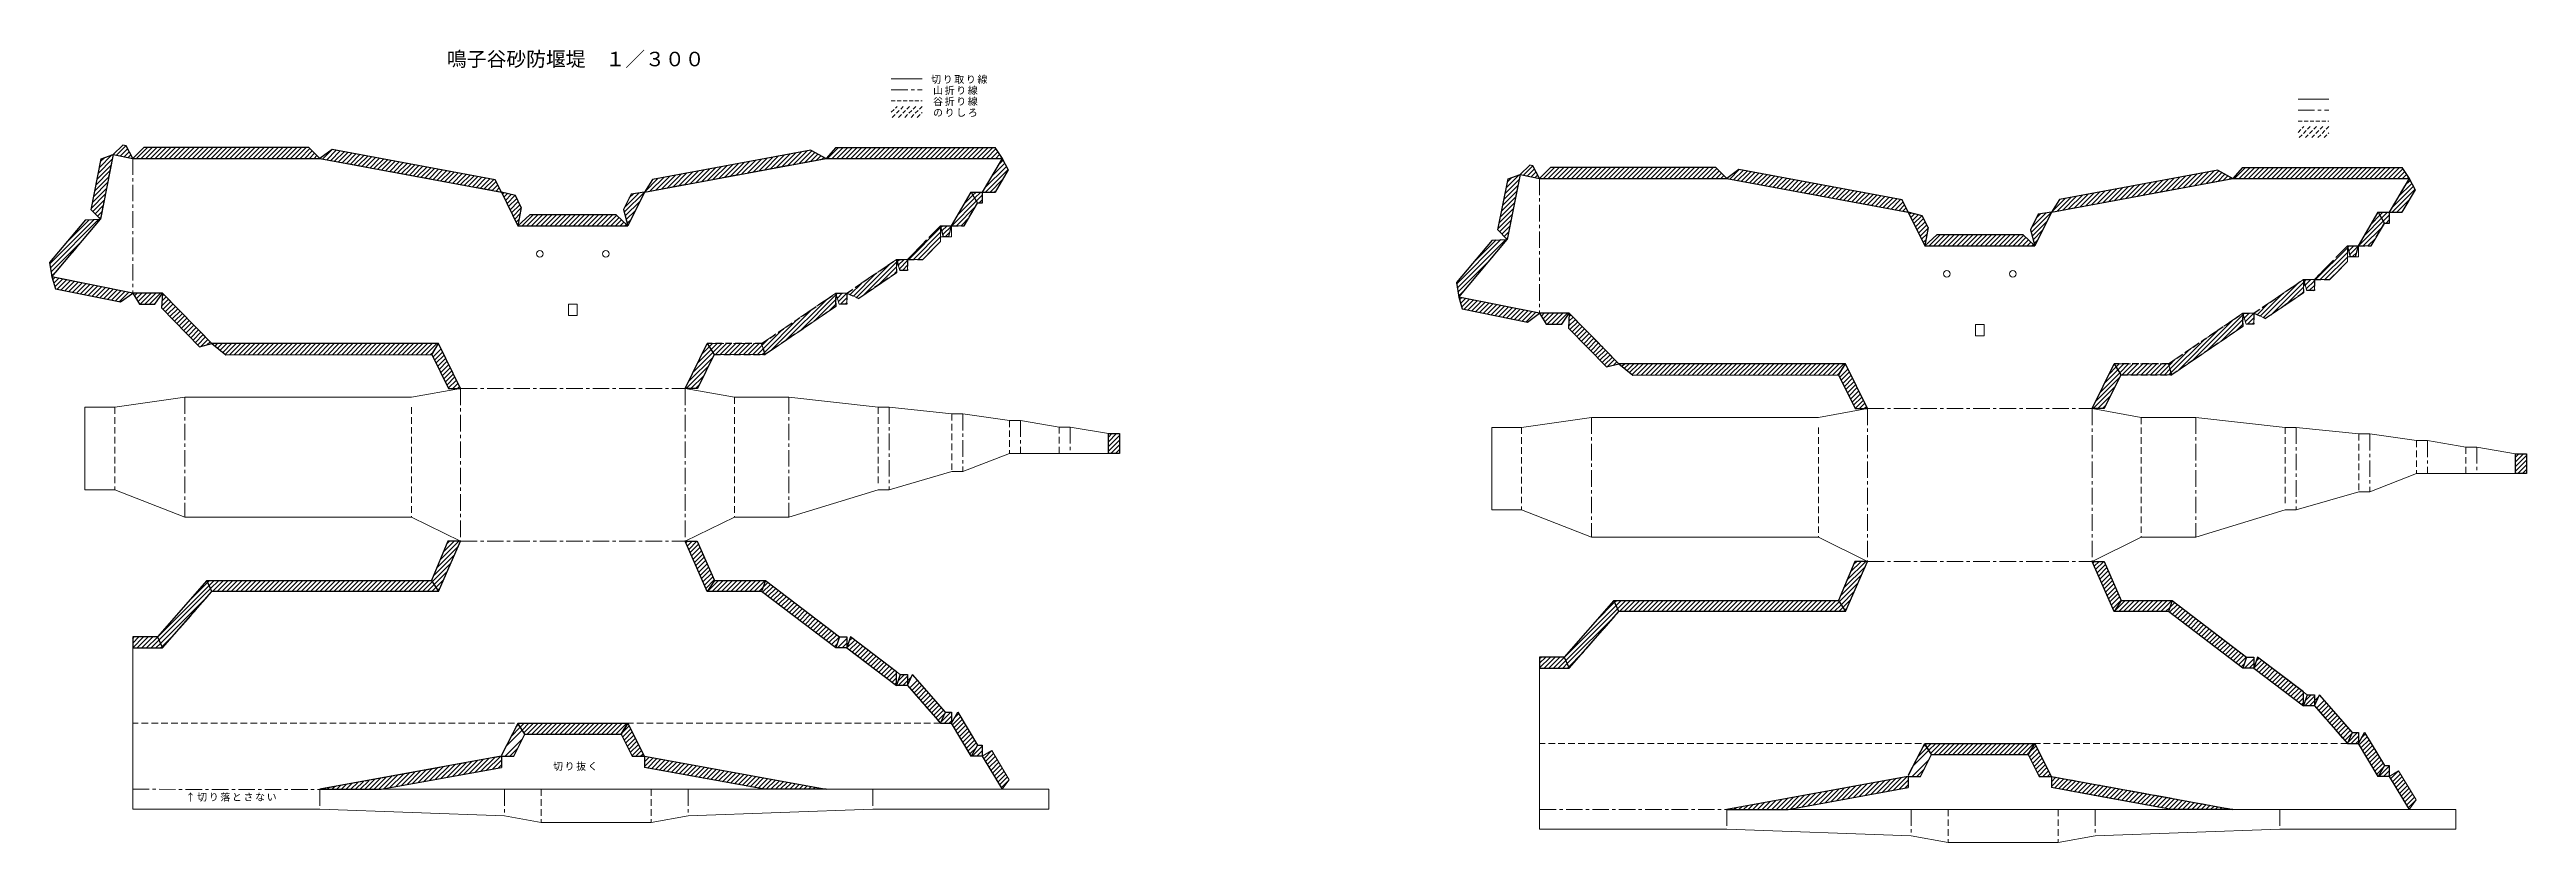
# Model space of a CAD drawing. Units: millimetres at full size, sheet at 1:300. Extents: x -1911260 to 408766, y -45196 to 976532.
# Drawn here: x -101149 to 123918, y 885447 to 957496 of the extents above; entities that cross this region are included whole.
import ezdxf
from ezdxf.enums import TextEntityAlignment as Align

# ---------------------------------------------------------------- set-up
doc = ezdxf.new("R2010")
doc.units = ezdxf.units.MM
doc.header["$LTSCALE"] = 300
for name, pattern in [('CHAIN1', [8, 5, -1, 1, -1]), ('DASHED1', [1.8, 1.2, -0.6]), ('DASHED2', [3, 2, -1])]:
    doc.linetypes.add(name, pattern=pattern)
doc.layers.add('0-0', color=4, linetype='Continuous', lineweight=5)
doc.layers.add('0-1', color=2, linetype='Continuous')
doc.styles.add('ＭＳ ゴシック', font='')
doc.styles.get('ＭＳ ゴシック').set_extended_font_data('MS Gothic')

msp = doc.modelspace()

# ---------------------------------------------------------------- texts
at = {"layer": '0-0', "style": 'ＭＳ ゴシック'}
msp.add_text('鳴子谷砂防堰堤\u3000１／３００', height=1320, dxfattribs=at).set_placement((-65040, 955576.5), align=Align.BOTTOM_LEFT)
at = {"layer": '0-0', "color": 7, "char_height": 659.8, "attachment_point": 7, "style": 'ＭＳ ゴシック'}
for s, insert in [('\\T1.17;切り取り線', (-21041.9, 954372.3)), ('\\T1.17;谷折り線', (-20866.9, 952372.3)), ('\\T1.17;のりしろ', (-20866.9, 951372.3)), ('\\T1.17;山折り線', (-20866.9, 953372.3)), ('\\T1.17;切り抜く', (-55399, 891963.6)), ('\\T1.17;↑切り落とさない', (-88784.2, 889162.3))]:
    msp.add_mtext(s, dxfattribs=dict(at, insert=insert))

# ---------------------------------------------------------------- linework, layer by layer
at = {"layer": '0-0'}
for p, q in [((-24668.4, 954822.3), (-21868.4, 954822.3)), ((103169.5, 952994.3), (105969.5, 952994.3)), ((-93591.9, 947604.4), (-92591.9, 948604.4)), ((-77601.9, 948604.4), (-92591.9, 948604.4)), ((-77584.8, 948597.3), (-77601.9, 948604.4)), ((-30591.9, 947604.4), (-29715.7, 948604.4)), ((-15242.3, 948604.4), (-29715.7, 948604.4)), ((34246, 945776.4), (35246, 946776.4)), ((50236, 946776.4), (35246, 946776.4)), ((50253.1, 946769.4), (50236, 946776.4)), ((97246, 945776.4), (98122.2, 946776.4)), ((112595.6, 946776.4), (98122.2, 946776.4)), ((-58818.6, 944218.7), (-58296.7, 943154.1)), ((-58296.7, 943154.1), (-58591.9, 941484.4)), ((-16391.9, 944544.4), (-16391.9, 943544.4)), ((-15231.7, 944544.4), (-16391.9, 944544.4)), ((-20191.9, 941484.4), (-20191.9, 940478.8)), ((-18031.7, 941484.4), (-19191.9, 941484.4)), ((69019.3, 942390.7), (69541.2, 941326.1)), ((69541.2, 941326.1), (69246, 939656.4)), ((111446, 942716.4), (111446, 941716.4)), ((112606.2, 942716.4), (111446, 942716.4)), ((-20191.9, 940056), (-21791.5, 938424.4)), ((-20191.9, 940478.8), (-20191.9, 940056)), ((107646, 939656.4), (107646, 938650.8)), ((107646, 938650.8), (107646, 938228)), ((109806.2, 939656.4), (108646, 939656.4)), ((-24191.9, 938424.4), (-24191.9, 937215.1)), ((-23884.1, 937424.4), (-24191.9, 938424.4)), ((-23884.1, 937424.4), (-23191.9, 937424.4)), ((-23191.9, 938424.4), (-23191.9, 937424.4)), ((-21791.5, 938424.4), (-23191.9, 938424.4)), ((103646, 936596.4), (103646, 935387.1)), ((103953.8, 935596.4), (103646, 936596.4)), ((104646, 936596.4), (104646, 935596.4)), ((106046.4, 936596.4), (104646, 936596.4)), ((107646, 938228), (106046.4, 936596.4)), ((-29691.9, 935364.4), (-29401.2, 934364.4)), ((-29691.9, 935364.4), (-29691.9, 934360.5)), ((-29691.9, 934364.4), (-29691.9, 934155.1)), ((-28691.9, 934364.4), (-29401.2, 934364.4)), ((-28691.9, 935364.4), (-28691.9, 934364.4)), ((103953.8, 935596.4), (104646, 935596.4)), ((98146, 933536.4), (98436.7, 932536.4)), ((98146, 933536.4), (98146, 932532.5)), ((98146, 932536.4), (98146, 932327.1)), ((99146, 932536.4), (98436.7, 932536.4)), ((99146, 933536.4), (99146, 932536.4)), ((-64883.7, 912819.4), (-63791.9, 912819.4)), ((62954.2, 910991.4), (64046, 910991.4)), ((-93591.9, 904120.9), (-93591.9, 903120.9)), ((-93591.9, 903120.9), (-93591.9, 890274.9)), ((-91345.2, 904120.9), (-90891.9, 903120.9)), ((-28354.8, 904120.9), (-28691.9, 903120.9)), ((-28354.8, 904120.9), (-23854.8, 900697.9)), ((34246, 902292.9), (34246, 901292.9)), ((34246, 901292.9), (34246, 888446.9)), ((36492.7, 902292.9), (36946, 901292.9)), ((99483.1, 902292.9), (99146, 901292.9)), ((99483.1, 902292.9), (103983.1, 898869.9)), ((-58591.9, 896274.9), (-57973.9, 895274.9)), ((-18625.7, 897274.9), (-19191.9, 896274.9)), ((-57973.9, 895274.9), (-58973.9, 893274.9)), ((-49209.9, 895274.9), (-48209.9, 893274.9)), ((-16391.9, 893274.9), (-15533.8, 893788.5)), ((-15533.8, 893788.5), (-13942.8, 891136.8)), ((69246, 894446.9), (69864, 893446.9)), ((109212.2, 895446.9), (108646, 894446.9)), ((-71001.7, 890274.9), (-60091.9, 892258.5)), ((-60091.9, 893274.9), (-58973.9, 893274.9)), ((-60091.9, 893274.9), (-60091.9, 892258.5)), ((-47091.9, 893274.9), (-48209.9, 893274.9)), ((-41682.1, 891274.9), (-36182.1, 890274.9)), ((67746, 891446.9), (68864, 891446.9)), ((67746, 891446.9), (67746, 890430.5)), ((69864, 893446.9), (68864, 891446.9)), ((78628, 893446.9), (79628, 891446.9)), ((80746, 891446.9), (79628, 891446.9)), ((111446, 891446.9), (112304, 891960.5)), ((112304, 891960.5), (113895, 889308.8)), ((-76591.9, 890274.9), (-30591.9, 890274.9)), ((-30591.9, 890274.9), (-10343.9, 890274.9)), ((-14591.9, 890274.9), (-13942.8, 891136.8)), ((56836.2, 888446.9), (67746, 890430.5)), ((86155.8, 889446.9), (91655.8, 888446.9)), ((113246, 888446.9), (113895, 889308.8)), ((51246, 888446.9), (97246, 888446.9)), ((97246, 888446.9), (117494, 888446.9))]:
    msp.add_line(p, q, dxfattribs=at)
at = {"layer": '0-0', "color": 2, "linetype": 'CHAIN1'}
for p, q in [((-24668.4, 953822.3), (-21868.4, 953822.3)), ((103169.5, 951994.3), (105969.5, 951994.3)), ((-93591.9, 947604.4), (-95357, 947957.1)), ((-93591.9, 947604.4), (-93591.9, 935367.2)), ((-93591.9, 947604.4), (-93409.8, 947604.4)), ((-93409.8, 947604.4), (-76591.9, 947604.4)), ((-76591.9, 947604.4), (-60091.9, 944544.4)), ((34246, 945776.4), (32480.9, 946129.1)), ((34246, 945776.4), (34246, 933539.2)), ((34246, 945776.4), (34428.1, 945776.4)), ((34428.1, 945776.4), (51246, 945776.4)), ((51246, 945776.4), (67746, 942716.4)), ((-17391.9, 944544.4), (-19191.9, 941484.4)), ((-17391.9, 944544.4), (-16391.9, 944544.4)), ((-20191.9, 941484.4), (-23191.9, 938424.4)), ((-20191.9, 941484.4), (-19191.9, 941484.4)), ((110446, 942716.4), (108646, 939656.4)), ((110446, 942716.4), (111446, 942716.4)), ((107646, 939656.4), (104646, 936596.4)), ((107646, 939656.4), (108646, 939656.4)), ((-24191.9, 938424.4), (-28691.9, 935364.4)), ((-24191.9, 938424.4), (-23191.9, 938424.4)), ((103646, 936596.4), (99146, 933536.4)), ((103646, 936596.4), (104646, 936596.4)), ((-93589.8, 935366.8), (-90891.9, 935364.4)), ((-29691.9, 935364.4), (-36441.9, 930774.4)), ((-29691.9, 935364.4), (-28679.6, 935372.8)), ((34248.1, 933538.8), (36946, 933536.4)), ((98146, 933536.4), (91396, 928946.4)), ((98146, 933536.4), (99158.3, 933544.8)), ((-41391.9, 930774.4), (-43391.9, 926694.4)), ((-41391.9, 930774.4), (-36441.9, 930774.4)), ((86446, 928946.4), (84446, 924866.4)), ((86446, 928946.4), (91396, 928946.4)), ((-88863.9, 925894.4), (-88863.9, 915019.4)), ((-63791.9, 926694.4), (-43391.9, 926694.4)), ((-63791.9, 926694.4), (-63791.9, 912819.4)), ((-43391.9, 926694.4), (-43391.9, 912819.4)), ((-33969.9, 925894.4), (-33969.9, 915019.4)), ((-24857.9, 924994.4), (-24857.9, 917522.9)), ((-18157.9, 924394.4), (-18157.9, 919144.4)), ((-12915.9, 923794.4), (-12915.9, 920794.4)), ((-8417.9, 923194.4), (-8417.9, 920794.4)), ((38974, 924066.4), (38974, 913191.4)), ((64046, 924866.4), (84446, 924866.4)), ((64046, 924866.4), (64046, 910991.4)), ((84446, 924866.4), (84446, 910991.4)), ((93868, 924066.4), (93868, 913191.4)), ((102980, 923166.4), (102980, 915694.9)), ((-4919.9, 922594.4), (-4919.9, 920794.4)), ((109680, 922566.4), (109680, 917316.4)), ((114922, 921966.4), (114922, 918966.4)), ((119420, 921366.4), (119420, 918966.4)), ((122918, 920766.4), (122918, 918966.4)), ((-63791.9, 912819.4), (-43391.9, 912819.4)), ((64046, 910991.4), (84446, 910991.4)), ((-58605, 896248.6), (-60091.9, 893274.9)), ((69232.8, 894420.6), (67746, 891446.9)), ((-76591.9, 890274.9), (-60120.6, 893274.9)), ((51246, 888446.9), (67717.3, 891446.9)), ((-93591.9, 890274.9), (-76591.9, 890271.9)), ((-76591.9, 890271.9), (-76591.9, 888474.9)), ((-59821.9, 890271.9), (-59821.9, 887874.9)), ((-43113.9, 890271.9), (-43113.9, 887874.9)), ((-26343.9, 890274.9), (-26343.9, 888474.9)), ((34246, 888446.9), (51246, 888443.9)), ((51246, 888443.9), (51246, 886646.9)), ((68016, 888443.9), (68016, 886046.9)), ((84724, 888443.9), (84724, 886046.9)), ((101494, 888446.9), (101494, 886646.9))]:
    msp.add_line(p, q, dxfattribs=at)
at = {"layer": '0-0', "color": 7, "linetype": 'DASHED1'}
for p, q in [((-24668.4, 952822.3), (-21868.4, 952822.3)), ((103169.5, 950994.3), (105969.5, 950994.3))]:
    msp.add_line(p, q, dxfattribs=at)
at = {"layer": '0-0', "color": 2, "linetype": 'DASHED1'}
for p, q in [((-24668.4, 951790.9), (-24134.4, 952325)), ((-24568.7, 951325), (-23568.7, 952325)), ((-24003, 951325), (-23003, 952325)), ((-23437.3, 951325), (-22437.3, 952325)), ((-22871.6, 951325), (-21871.6, 952325)), ((-22306, 951325), (-21868.4, 951762.5)), ((103169.5, 949962.9), (103703.5, 950497)), ((103269.2, 949497), (104269.2, 950497)), ((103834.9, 949497), (104834.9, 950497)), ((104400.6, 949497), (105400.6, 950497)), ((104966.2, 949497), (105966.2, 950497)), ((105531.9, 949497), (105969.5, 949934.5))]:
    msp.add_line(p, q, dxfattribs=at)
at = {"layer": '0-0', "color": 5, "linetype": 'DASHED2'}
for p, q in [((-16391.9, 943524.4), (-16391.9, 943544.4)), ((111446, 941696.4), (111446, 941716.4))]:
    msp.add_line(p, q, dxfattribs=at)
at = {"layer": '0-0', "color": 7, "linetype": 'DASHED2'}
for p, q in [((-38919.9, 925894.4), (-38919.9, 915019.4)), ((-95226.9, 924994.4), (-95226.9, 917494.4)), ((-68263.9, 924994.4), (-68263.9, 915019.4)), ((-25857.9, 924994.4), (-25857.9, 917804)), ((-19157.9, 924394.4), (-19157.9, 919144.4)), ((-13915.9, 923794.4), (-13915.9, 920794.4)), ((-9417.9, 923194.4), (-9417.9, 920794.4)), ((32611, 923166.4), (32611, 915666.4)), ((59574, 923166.4), (59574, 913191.4)), ((88918, 924066.4), (88918, 913191.4)), ((101980, 923166.4), (101980, 915976)), ((108680, 922566.4), (108680, 917316.4)), ((113922, 921966.4), (113922, 918966.4)), ((118420, 921366.4), (118420, 918966.4)), ((-20191.9, 896274.9), (-93591.9, 896274.9)), ((107646, 894446.9), (34246, 894446.9)), ((-56467.9, 890274.9), (-56467.9, 887274.9)), ((-46467.9, 890271.9), (-46467.9, 887274.9)), ((71370, 888446.9), (71370, 885446.9)), ((81370, 888443.9), (81370, 885446.9))]:
    msp.add_line(p, q, dxfattribs=at)
at = {"layer": '0-0'}
for points in [[(-93591.9, 947604.4), (-94193, 948744.3), (-94494.1, 948804.5), (-95357, 947957.1), (-96455.5, 947563), (-97378.9, 942941.9), (-96532.7, 942073.4), (-97891.7, 942012.3), (-101149, 938145.6), (-100944.4, 936836.4), (-100613.6, 935750.3), (-94693.5, 934565.1), (-93589.8, 935366.8), (-92985.8, 934364.4), (-91567.4, 934364.4), (-90891.9, 935364.4), (-90974.5, 934020.2), (-87520, 930496.7), (-86391.9, 930774.4), (-85130.9, 929745.8), (-66411, 929765.4), (-65791.9, 930774.4)], [(-77601.9, 948604.4), (-77584.8, 948597.3), (-76591.9, 947604.4)], [(-76591.9, 947604.4), (-75479.5, 948415.2), (-60645.8, 945664.2)], [(-30591.9, 947604.4), (-31972.4, 948365.4), (-46364.1, 945696.4), (-47091.9, 944544.4), (-48294, 944364.1), (-48989.2, 942945.8), (-48591.9, 941484.4), (-49665.8, 942484.4), (-57493.9, 942484.4), (-58591.9, 941484.4)], [(-15242.3, 948604.4), (-14591.9, 947604.4), (-14037.6, 946574.4), (-15231.7, 944544.4)], [(-58818.6, 944218.7), (-60091.9, 944544.4), (-60645.8, 945664.2)], [(34246, 945776.4), (33644.9, 946916.3), (33343.8, 946976.5), (32480.9, 946129.1), (31382.4, 945735), (30459, 941114), (31305.2, 940245.4), (29946.2, 940184.3), (26688.9, 936317.7), (26893.5, 935008.4), (27224.3, 933922.3), (33144.3, 932737.1), (34248.1, 933538.8), (34852.1, 932536.4), (36270.5, 932536.4), (36946, 933536.4), (36863.4, 932192.2), (40317.9, 928668.7), (41446, 928946.4), (42707, 927917.8), (61426.9, 927937.4), (62046, 928946.4)], [(50236, 946776.4), (50253.1, 946769.4), (51246, 945776.4)], [(51246, 945776.4), (52358.4, 946587.2), (67192.1, 943836.2)], [(97246, 945776.4), (95865.4, 946537.4), (81473.8, 943868.4), (80746, 942716.4), (79543.9, 942536.1), (78848.7, 941117.9), (79246, 939656.4), (78172, 940656.4), (70344, 940656.4), (69246, 939656.4)], [(112595.6, 946776.4), (113246, 945776.4), (113800.3, 944746.4), (112606.2, 942716.4)], [(-17391.9, 944544.4), (-16831.7, 943524.4), (-18031.7, 941484.4)], [(-16391.9, 943544.4), (-16391.9, 943524.4), (-16831.7, 943524.4)], [(69019.3, 942390.7), (67746, 942716.4), (67192.1, 943836.2)], [(-19191.9, 941484.4), (-19191.9, 940484.4), (-20156.9, 940478.8)], [(110446, 942716.4), (111006.2, 941696.4), (109806.2, 939656.4)], [(111446, 941716.4), (111446, 941696.4), (111006.2, 941696.4)], [(108646, 939656.4), (108646, 938656.4), (107681, 938650.8)], [(-24191.9, 937215.1), (-27621.3, 934883.1), (-28691.9, 935364.4)], [(-29691.9, 934155.1), (-36134.1, 929774.4), (-36441.9, 930774.4)], [(103646, 935387.1), (100216.5, 933055.1), (99146, 933536.4)], [(98146, 932327.1), (91703.8, 927946.4), (91396, 928946.4)], [(-66411, 929765.4), (-64905.6, 926694.4), (-63791.9, 926694.4)], [(-40768.4, 929774.4), (-42278.2, 926694.4), (-43391.9, 926694.4)], [(-41391.9, 930774.4), (-40768.4, 929774.4), (-36134.1, 929774.4)], [(61426.9, 927937.4), (62932.3, 924866.4), (64046, 924866.4)], [(87069.5, 927946.4), (85559.7, 924866.4), (84446, 924866.4)], [(86446, 928946.4), (87069.5, 927946.4), (91703.8, 927946.4)], [(-63791.9, 926694.4), (-68263.9, 925894.4), (-88863.9, 925894.4), (-95226.9, 924994.4), (-97926.9, 924994.4)], [(-43391.9, 926694.4), (-38919.9, 925894.4), (-33969.9, 925894.4), (-25857.9, 924994.4), (-24857.9, 924994.4), (-19157.9, 924394.4), (-18157.9, 924394.4), (-13915.9, 923794.4), (-12915.9, 923794.4), (-9417.9, 923194.4), (-8417.9, 923194.4), (-4919.9, 922594.4)], [(-97926.9, 924994.4), (-97926.9, 917494.4), (-95226.9, 917494.4), (-88863.9, 915019.4), (-68263.9, 915019.4), (-63791.9, 912819.4)], [(64046, 924866.4), (59574, 924066.4), (38974, 924066.4), (32611, 923166.4), (29911, 923166.4)], [(29911, 923166.4), (29911, 915666.4), (32611, 915666.4), (38974, 913191.4), (59574, 913191.4), (64046, 910991.4)], [(84446, 924866.4), (88918, 924066.4), (93868, 924066.4), (101980, 923166.4), (102980, 923166.4), (108680, 922566.4), (109680, 922566.4), (113922, 921966.4), (114922, 921966.4), (118420, 921366.4), (119420, 921366.4), (122918, 920766.4)], [(-43391.9, 912819.4), (-38919.9, 915019.4), (-33969.9, 915019.4), (-25857.9, 917494.4), (-24857.9, 917494.4), (-19157.9, 919144.4), (-18157.9, 919144.4), (-13915.9, 920794.4), (-4919.9, 920794.4), (-3919.9, 920794.4), (-3919.9, 922594.4), (-4919.9, 922594.4)], [(84446, 910991.4), (88918, 913191.4), (93868, 913191.4), (101980, 915666.4), (102980, 915666.4), (108680, 917316.4), (109680, 917316.4), (113922, 918966.4), (122918, 918966.4), (123918, 918966.4), (123918, 920766.4), (122918, 920766.4)], [(-64944, 912819.4), (-66445.5, 909255.4), (-65791.9, 908255.4)], [(-43391.9, 912819.4), (-42300.1, 912819.4), (-40738.3, 909255.4), (-41391.9, 908255.4)], [(62893.9, 910991.4), (61392.4, 907427.4), (62046, 906427.4)], [(84446, 910991.4), (85537.8, 910991.4), (87099.6, 907427.4), (86446, 906427.4)], [(-86845.2, 909255.4), (-91345.2, 904120.9), (-93591.9, 904120.9)], [(-66445.5, 909255.4), (-86845.2, 909255.4), (-86391.9, 908255.4)], [(-40738.3, 909255.4), (-36104.8, 909255.4), (-36441.9, 908255.4)], [(-36104.8, 909255.4), (-29354.8, 904120.9), (-29691.9, 903120.9)], [(40992.7, 907427.4), (36492.7, 902292.9), (34246, 902292.9)], [(61392.4, 907427.4), (40992.7, 907427.4), (41446, 906427.4)], [(87099.6, 907427.4), (91733.1, 907427.4), (91396, 906427.4)], [(91733.1, 907427.4), (98483.1, 902292.9), (98146, 901292.9)], [(-29354.8, 904120.9), (-28691.9, 904120.9), (-28691.9, 903120.9)], [(-24191.9, 900954.3), (-24191.9, 899697.9), (-23854.8, 900697.9), (-23191.9, 900697.9), (-23191.9, 899697.9), (-22738.6, 900697.9), (-19738.6, 897274.9), (-20191.9, 896274.9)], [(98483.1, 902292.9), (99146, 902292.9), (99146, 901292.9)], [(103646, 899126.4), (103646, 897869.9), (103983.1, 898869.9), (104646, 898869.9), (104646, 897869.9), (105099.3, 898869.9), (108099.3, 895446.9), (107646, 894446.9)], [(-57973.9, 895274.9), (-49209.9, 895274.9), (-48591.9, 896274.9)], [(-19738.6, 897274.9), (-19191.9, 897274.9), (-19191.9, 896274.9)], [(-18625.7, 897274.9), (-16825.7, 894274.9), (-17391.9, 893274.9)], [(-16825.7, 894274.9), (-16391.9, 894274.9), (-16391.9, 893274.9)], [(69864, 893446.9), (78628, 893446.9), (79246, 894446.9)], [(108099.3, 895446.9), (108646, 895446.9), (108646, 894446.9)], [(109212.2, 895446.9), (111012.2, 892446.9), (110446, 891446.9)], [(-47091.9, 893274.9), (-47091.9, 892258.5), (-41682.1, 891274.9)], [(80746, 891446.9), (80746, 890430.5), (86155.8, 889446.9)], [(111012.2, 892446.9), (111446, 892446.9), (111446, 891446.9)], [(-93591.9, 890274.9), (-93591.9, 888474.9), (-76591.9, 888474.9), (-59821.9, 887874.9), (-56467.9, 887274.9), (-46467.9, 887274.9), (-43113.9, 887874.9), (-26343.9, 888474.9), (-10343.9, 888474.9), (-10343.9, 890274.9)], [(34246, 888446.9), (34246, 886646.9), (51246, 886646.9), (68016, 886046.9), (71370, 885446.9), (81370, 885446.9), (84724, 886046.9), (101494, 886646.9), (117494, 886646.9), (117494, 888446.9)]]:
    msp.add_lwpolyline(points, dxfattribs=at)
at = {"layer": '0-0', "color": 2, "linetype": 'CHAIN1'}
for points in [[(-95370.9, 947945.8), (-96532.7, 942073.4), (-100944.4, 936836.4), (-93594.9, 935365)], [(-60091.9, 944544.4), (-58591.9, 941484.4), (-48591.9, 941484.4), (-47091.9, 944544.4), (-30591.9, 947604.4), (-14591.9, 947604.4), (-16391.9, 944544.4)], [(32467, 946117.8), (31305.2, 940245.4), (26893.5, 935008.4), (34243, 933537)], [(67746, 942716.4), (69246, 939656.4), (79246, 939656.4), (80746, 942716.4), (97246, 945776.4), (113246, 945776.4), (111446, 942716.4)], [(-90891.9, 935364.4), (-86391.9, 930774.4), (-65791.9, 930774.4), (-63791.9, 926694.4)], [(36946, 933536.4), (41446, 928946.4), (62046, 928946.4), (64046, 924866.4)], [(-93591.9, 903120.9), (-90891.9, 903120.9), (-86391.9, 908255.4), (-65791.9, 908255.4), (-63791.9, 912819.4)], [(-43391.9, 912819.4), (-41391.9, 908255.4), (-36441.9, 908255.4), (-29691.9, 903120.9), (-28691.9, 903120.9), (-24191.9, 899697.9), (-23191.9, 899697.9), (-20191.9, 896274.9), (-19191.9, 896274.9), (-17391.9, 893274.9), (-16391.9, 893274.9), (-14591.9, 890274.9)], [(34246, 901292.9), (36946, 901292.9), (41446, 906427.4), (62046, 906427.4), (64046, 910991.4)], [(84446, 910991.4), (86446, 906427.4), (91396, 906427.4), (98146, 901292.9), (99146, 901292.9), (103646, 897869.9), (104646, 897869.9), (107646, 894446.9), (108646, 894446.9), (110446, 891446.9), (111446, 891446.9), (113246, 888446.9)], [(-58591.9, 896274.9), (-48591.9, 896274.9), (-47091.9, 893274.9), (-30591.9, 890274.9)], [(69246, 894446.9), (79246, 894446.9), (80746, 891446.9), (97246, 888446.9)]]:
    msp.add_lwpolyline(points, dxfattribs=at)
at = {"layer": '0-0'}
for points in [[(-53991.9, 934344.4), (-53991.9, 933324.4), (-53191.9, 933324.4), (-53191.9, 934344.4)], [(73846, 932516.4), (73846, 931496.4), (74646, 931496.4), (74646, 932516.4)]]:
    msp.add_lwpolyline(points, close=True, dxfattribs=at)
for centre in [(-56591.9, 938934.4), (-50591.9, 938934.4), (71246, 937106.4), (77246, 937106.4)]:
    msp.add_circle(centre, 300, dxfattribs=at)
at = {"layer": '0-1', "color": 5}
for p, q in [((-97378.9, 942941.9), (-96455.5, 947563)), ((-96455.5, 947563), (-95357, 947957.1)), ((-95357, 947957.1), (-94494.1, 948804.5)), ((-95357, 947957.1), (-93591.9, 947604.4)), ((-31972.4, 948365.4), (-30591.9, 947604.4)), ((-29715.7, 948604.4), (-15242.3, 948604.4)), ((-14591.9, 947604.4), (-16391.9, 944544.4)), ((-15242.3, 948604.4), (-14591.9, 947604.4)), ((-14591.9, 947604.4), (-14037.6, 946574.4)), ((-14037.6, 946574.4), (-15231.7, 944544.4)), ((30459, 941114), (31382.4, 945735)), ((31382.4, 945735), (32480.9, 946129.1)), ((32480.9, 946129.1), (33343.8, 946976.5)), ((32480.9, 946129.1), (34246, 945776.4)), ((95865.4, 946537.4), (97246, 945776.4)), ((98122.2, 946776.4), (112595.6, 946776.4)), ((113246, 945776.4), (111446, 942716.4)), ((112595.6, 946776.4), (113246, 945776.4)), ((113246, 945776.4), (113800.3, 944746.4)), ((-60091.9, 944544.4), (-58591.9, 941484.4)), ((-58296.7, 943154.1), (-58591.9, 941484.4)), ((-47091.9, 944544.4), (-48591.9, 941484.4)), ((-47091.9, 944544.4), (-48294, 944364.1)), ((-17391.9, 944544.4), (-16831.7, 943524.4)), ((-16391.9, 944544.4), (-15231.7, 944544.4)), ((113800.3, 944746.4), (112606.2, 942716.4)), ((-100944.4, 936836.4), (-96532.7, 942073.4)), ((-97891.7, 942012.3), (-96532.7, 942073.4)), ((-49665.8, 942484.4), (-57493.9, 942484.4)), ((-49665.8, 942484.4), (-48591.9, 941484.4)), ((-19917.4, 940489.8), (-20191.9, 941484.4)), ((-20191.9, 941484.4), (-19173.9, 941484.4)), ((-19444.1, 940492.6), (-19191.9, 941484.4)), ((67746, 942716.4), (69246, 939656.4)), ((69541.2, 941326.1), (69246, 939656.4)), ((80746, 942716.4), (79246, 939656.4)), ((80746, 942716.4), (79543.9, 942536.1)), ((110446, 942716.4), (111006.2, 941696.4)), ((111446, 942716.4), (112606.2, 942716.4)), ((-19917.4, 940489.8), (-19904.8, 940480.2)), ((-19914.8, 940480.2), (-19907.5, 940480.2)), ((-19456.6, 940482.9), (-19904.8, 940480.2)), ((-19444.1, 940492.6), (-19456.6, 940482.9)), ((26893.5, 935008.4), (31305.2, 940245.4)), ((29946.2, 940184.3), (31305.2, 940245.4)), ((78172, 940656.4), (70344, 940656.4)), ((78172, 940656.4), (79246, 939656.4)), ((107920.5, 938661.8), (107646, 939656.4)), ((107646, 939656.4), (108664, 939656.4)), ((107920.5, 938661.8), (107933.1, 938652.3)), ((107923.1, 938652.2), (107930.4, 938652.2)), ((108381.3, 938654.9), (107933.1, 938652.3)), ((108393.8, 938664.6), (108381.3, 938654.9)), ((108393.8, 938664.6), (108646, 939656.4)), ((-93589.8, 935366.8), (-100944.4, 936836.4)), ((34248.1, 933538.8), (26893.5, 935008.4)), ((-91345.2, 904120.9), (-93591.9, 904120.9)), ((-23854.8, 900697.9), (-24191.9, 899697.9)), ((-19738.6, 897274.9), (-22738.6, 900697.9)), ((36492.7, 902292.9), (34246, 902292.9)), ((-23191.9, 899697.9), (-24191.9, 899697.9)), ((103983.1, 898869.9), (103646, 897869.9)), ((108099.3, 895446.9), (105099.3, 898869.9)), ((-58591.9, 896274.9), (-48591.9, 896274.9)), ((104646, 897869.9), (103646, 897869.9)), ((69246, 894446.9), (79246, 894446.9)), ((-60120.6, 893274.9), (-76591.9, 890274.9)), ((-60091.9, 893274.9), (-60091.9, 892258.5)), ((-47091.9, 893274.9), (-47091.9, 892258.5)), ((-36182.1, 890274.9), (-47091.9, 892258.5)), ((-16391.9, 893274.9), (-14591.9, 890274.9)), ((67717.3, 891446.9), (51246, 888446.9)), ((67746, 891446.9), (67746, 890430.5)), ((80746, 891446.9), (80746, 890430.5)), ((111446, 891446.9), (113246, 888446.9)), ((91655.8, 888446.9), (80746, 890430.5))]:
    msp.add_line(p, q, dxfattribs=at)
at = {"layer": '0-1'}
for p, q in [((-96612.5, 946777.2), (-95475, 947914.8)), ((-96506.6, 947307.4), (-96136.6, 947677.4)), ((-95066.4, 947899.1), (-94216.5, 948749)), ((-94712.8, 947828.4), (-94056.2, 948485)), ((-94359.2, 947757.7), (-93909.8, 948207.2)), ((-94005.6, 947687.1), (-93763.3, 947929.4)), ((-93652, 947616.4), (-93616.8, 947651.6)), ((-93239.8, 947604.4), (-92239.9, 948604.2)), ((-92815.5, 947604.4), (-91815.9, 948604)), ((-92391.2, 947604.4), (-91391.8, 948603.8)), ((-91967, 947604.4), (-90967.7, 948603.6)), ((-91542.7, 947604.4), (-90543.7, 948603.4)), ((-91118.4, 947604.4), (-90119.6, 948603.2)), ((-90694.2, 947604.4), (-89695.5, 948603)), ((-90269.9, 947604.4), (-89271.5, 948602.8)), ((-89845.6, 947604.4), (-88847.4, 948602.6)), ((-89421.4, 947604.4), (-88423.3, 948602.4)), ((-88997.1, 947604.4), (-87999.3, 948602.2)), ((-88572.9, 947604.4), (-87575.2, 948602)), ((-88148.6, 947604.4), (-87151.2, 948601.8)), ((-87724.3, 947604.4), (-86727.1, 948601.6)), ((-87300.1, 947604.4), (-86303, 948601.4)), ((-86875.8, 947604.4), (-85879, 948601.2)), ((-86451.5, 947604.4), (-85454.9, 948601)), ((-86027.3, 947604.4), (-85030.8, 948600.8)), ((-85603, 947604.4), (-84606.8, 948600.6)), ((-85178.7, 947604.4), (-84182.7, 948600.4)), ((-84754.5, 947604.4), (-83758.6, 948600.2)), ((-84330.2, 947604.4), (-83334.6, 948600)), ((-83905.9, 947604.4), (-82910.5, 948599.8)), ((-83481.7, 947604.4), (-82486.4, 948599.7)), ((-83057.4, 947604.4), (-82062.4, 948599.5)), ((-82633.2, 947604.4), (-81638.3, 948599.3)), ((-82208.9, 947604.4), (-81214.3, 948599.1)), ((-81784.6, 947604.4), (-80790.2, 948598.9)), ((-81360.4, 947604.4), (-80366.1, 948598.7)), ((-80936.1, 947604.4), (-79942.1, 948598.5)), ((-80511.8, 947604.4), (-79518, 948598.3)), ((-80087.6, 947604.4), (-79093.9, 948598.1)), ((-79663.3, 947604.4), (-78669.9, 948597.9)), ((-79239, 947604.4), (-78245.8, 948597.7)), ((-78814.8, 947604.4), (-77821.7, 948597.5)), ((-78390.5, 947604.4), (-77491.2, 948503.7)), ((-77966.3, 947604.4), (-77279.1, 948291.6)), ((-77542, 947604.4), (-77066.9, 948079.5)), ((-77117.7, 947604.4), (-76854.8, 947867.3)), ((-76693.5, 947604.4), (-76642.7, 947655.2)), ((-76319.7, 947553.9), (-75461.7, 948411.9)), ((-75961.8, 947487.6), (-75103.8, 948345.5)), ((-75603.9, 947421.2), (-74746, 948279.1)), ((-75246, 947354.8), (-74388.1, 948212.8)), ((-74888.1, 947288.4), (-74030.2, 948146.4)), ((-74530.2, 947222.1), (-73672.3, 948080)), ((-74172.3, 947155.7), (-73314.4, 948013.6)), ((-73814.4, 947089.3), (-72956.5, 947947.3)), ((-73456.5, 947022.9), (-72598.6, 947880.9)), ((-73098.7, 946956.6), (-72240.7, 947814.5)), ((-72740.8, 946890.2), (-71882.8, 947748.1)), ((-72382.9, 946823.8), (-71524.9, 947681.8)), ((-72025, 946757.5), (-71167, 947615.4)), ((-71667.1, 946691.1), (-70809.1, 947549)), ((-37708.1, 946284.7), (-36459.5, 947533.3)), ((-37187.2, 946381.3), (-35938.6, 947629.9)), ((-36666.4, 946477.9), (-35417.8, 947726.5)), ((-36145.5, 946574.5), (-34896.9, 947823.1)), ((-35624.7, 946671.1), (-34376.1, 947919.7)), ((-35103.8, 946767.7), (-33855.2, 948016.3)), ((-34583, 946864.3), (-33334.3, 948112.9)), ((-34062.1, 946960.8), (-32813.5, 948209.5)), ((-33541.2, 947057.4), (-32292.6, 948306.1)), ((-33020.4, 947154), (-31867.1, 948307.3)), ((-32499.5, 947250.6), (-31593.6, 948156.6)), ((-31978.7, 947347.2), (-31320.1, 948005.8)), ((-31457.8, 947443.8), (-31046.6, 947855.1)), ((-30936.9, 947540.4), (-30773.1, 947704.3)), ((-30448.7, 947604.4), (-29448.7, 948604.4)), ((-30448.7, 947604.4), (-29448.7, 948604.4)), ((-30024.4, 947604.4), (-29024.4, 948604.4)), ((-30024.4, 947604.4), (-29024.4, 948604.4)), ((-29600.1, 947604.4), (-28600.1, 948604.4)), ((-29600.1, 947604.4), (-28600.1, 948604.4)), ((-29175.9, 947604.4), (-28175.9, 948604.4)), ((-29175.9, 947604.4), (-28175.9, 948604.4)), ((-28751.6, 947604.4), (-27751.6, 948604.4)), ((-28751.6, 947604.4), (-27751.6, 948604.4)), ((-28327.4, 947604.4), (-27327.4, 948604.4)), ((-28327.4, 947604.4), (-27327.4, 948604.4)), ((-27903.1, 947604.4), (-26903.1, 948604.4)), ((-27903.1, 947604.4), (-26903.1, 948604.4)), ((-27478.8, 947604.4), (-26478.8, 948604.4)), ((-27478.8, 947604.4), (-26478.8, 948604.4)), ((-27054.6, 947604.4), (-26054.6, 948604.4)), ((-27054.6, 947604.4), (-26054.6, 948604.4)), ((-26630.3, 947604.4), (-25630.3, 948604.4)), ((-26630.3, 947604.4), (-25630.3, 948604.4)), ((-26206, 947604.4), (-25206, 948604.4)), ((-26206, 947604.4), (-25206, 948604.4)), ((-25781.8, 947604.4), (-24781.8, 948604.4)), ((-25781.8, 947604.4), (-24781.8, 948604.4)), ((-25357.5, 947604.4), (-24357.5, 948604.4)), ((-25357.5, 947604.4), (-24357.5, 948604.4)), ((-24933.2, 947604.4), (-23933.2, 948604.4)), ((-24933.2, 947604.4), (-23933.2, 948604.4)), ((-24509, 947604.4), (-23509, 948604.4)), ((-24509, 947604.4), (-23509, 948604.4)), ((-24084.7, 947604.4), (-23084.7, 948604.4)), ((-24084.7, 947604.4), (-23084.7, 948604.4)), ((-23660.5, 947604.4), (-22660.5, 948604.4)), ((-23660.5, 947604.4), (-22660.5, 948604.4)), ((-23236.2, 947604.4), (-22236.2, 948604.4)), ((-23236.2, 947604.4), (-22236.2, 948604.4)), ((-22811.9, 947604.4), (-21811.9, 948604.4)), ((-22811.9, 947604.4), (-21811.9, 948604.4)), ((-22387.7, 947604.4), (-21387.7, 948604.4)), ((-22387.7, 947604.4), (-21387.7, 948604.4)), ((-21963.4, 947604.4), (-20963.4, 948604.4)), ((-21963.4, 947604.4), (-20963.4, 948604.4)), ((-21539.1, 947604.4), (-20539.1, 948604.4)), ((-21539.1, 947604.4), (-20539.1, 948604.4)), ((-21114.9, 947604.4), (-20114.9, 948604.4)), ((-21114.9, 947604.4), (-20114.9, 948604.4)), ((-20690.6, 947604.4), (-19690.6, 948604.4)), ((-20690.6, 947604.4), (-19690.6, 948604.4)), ((-20266.3, 947604.4), (-19266.3, 948604.4)), ((-20266.3, 947604.4), (-19266.3, 948604.4)), ((-19842.1, 947604.4), (-18842.1, 948604.4)), ((-19842.1, 947604.4), (-18842.1, 948604.4)), ((-19417.8, 947604.4), (-18417.8, 948604.4)), ((-19417.8, 947604.4), (-18417.8, 948604.4)), ((-18993.5, 947604.4), (-17993.5, 948604.4)), ((-18993.5, 947604.4), (-17993.5, 948604.4)), ((-18569.3, 947604.4), (-17569.3, 948604.4)), ((-18569.3, 947604.4), (-17569.3, 948604.4)), ((-18145, 947604.4), (-17145, 948604.4)), ((-18145, 947604.4), (-17145, 948604.4)), ((-17720.8, 947604.4), (-16720.8, 948604.4)), ((-17720.8, 947604.4), (-16720.8, 948604.4)), ((-17296.5, 947604.4), (-16296.5, 948604.4)), ((-17296.5, 947604.4), (-16296.5, 948604.4)), ((-16872.2, 947604.4), (-15872.2, 948604.4)), ((-16872.2, 947604.4), (-15872.2, 948604.4)), ((-16448, 947604.4), (-15448, 948604.4)), ((-16448, 947604.4), (-15448, 948604.4)), ((-16023.7, 947604.4), (-15156.1, 948472)), ((-16023.7, 947604.4), (-15156.1, 948472)), ((-15599.4, 947604.4), (-14989, 948214.9)), ((-15599.4, 947604.4), (-14989, 948214.9)), ((-15175.2, 947604.4), (-14821.8, 947957.8)), ((-15175.2, 947604.4), (-14821.8, 947957.8)), ((-14750.9, 947604.4), (-14654.6, 947700.8)), ((-14750.9, 947604.4), (-14654.6, 947700.8)), ((-97142.3, 944126.2), (-95867.8, 945400.6)), ((-97036.3, 944656.4), (-95761.9, 945930.8)), ((-96930.4, 945186.6), (-95655.9, 946461)), ((-96824.4, 945716.8), (-95550, 946991.2)), ((-96718.5, 946247), (-95444.1, 947521.4)), ((-71309.2, 946624.7), (-70451.3, 947482.7)), ((-70951.3, 946558.3), (-70093.4, 947416.3)), ((-70593.4, 946492), (-69735.5, 947349.9)), ((-70235.5, 946425.6), (-69377.6, 947283.5)), ((-69877.6, 946359.2), (-69019.7, 947217.2)), ((-69519.7, 946292.8), (-68661.8, 947150.8)), ((-69161.8, 946226.5), (-68303.9, 947084.4)), ((-68804, 946160.1), (-67946, 947018)), ((-68446.1, 946093.7), (-67588.1, 946951.7)), ((-68088.2, 946027.4), (-67230.2, 946885.3)), ((-67730.3, 945961), (-66872.3, 946818.9)), ((-67372.4, 945894.6), (-66514.5, 946752.6)), ((-67014.5, 945828.2), (-66156.6, 946686.2)), ((-66656.6, 945761.9), (-65798.7, 946619.8)), ((-66298.7, 945695.5), (-65440.8, 946553.4)), ((-65940.8, 945629.1), (-65082.9, 946487.1)), ((-65582.9, 945562.8), (-64725, 946420.7)), ((-65225, 945496.4), (-64367.1, 946354.3)), ((-64867.2, 945430), (-64009.2, 946287.9)), ((-64509.3, 945363.6), (-63651.3, 946221.6)), ((-64151.4, 945297.3), (-63293.4, 946155.2)), ((-63793.5, 945230.9), (-62935.5, 946088.8)), ((-63435.6, 945164.5), (-62577.6, 946022.5)), ((-63077.7, 945098.1), (-62219.8, 945956.1)), ((-62719.8, 945031.8), (-61861.9, 945889.7)), ((-62361.9, 944965.4), (-61504, 945823.3)), ((-62004, 944899), (-61146.1, 945757)), ((-61646.1, 944832.7), (-60788.2, 945690.6)), ((-61288.2, 944766.3), (-60561.3, 945493.3)), ((-47083.6, 944546), (-45835, 945794.6)), ((-46562.7, 944642.5), (-45314.1, 945891.2)), ((-46375.6, 945678.2), (-46355.8, 945698)), ((-46041.9, 944739.1), (-44793.3, 945987.8)), ((-45521, 944835.7), (-44272.4, 946084.4)), ((-45000.1, 944932.3), (-43751.5, 946180.9)), ((-44479.3, 945028.9), (-43230.7, 946277.5)), ((-43958.4, 945125.5), (-42709.8, 946374.1)), ((-43437.6, 945222.1), (-42189, 946470.7)), ((-42916.7, 945318.7), (-41668.1, 946567.3)), ((-42395.8, 945415.3), (-41147.2, 946663.9)), ((-41875, 945511.9), (-40626.4, 946760.5)), ((-41354.1, 945608.5), (-40105.5, 946857.1)), ((-40833.3, 945705.1), (-39584.7, 946953.7)), ((-40312.4, 945801.7), (-39063.8, 947050.3)), ((-39791.5, 945898.3), (-38542.9, 947146.9)), ((-39270.7, 945994.9), (-38022.1, 947243.5)), ((-38749.8, 946091.5), (-37501.2, 947340.1)), ((-38229, 946188.1), (-36980.4, 947436.7)), ((-16183, 944899.5), (-14202.2, 946880.3)), ((-16183, 944899.5), (-14202.2, 946880.3)), ((-16113.9, 944544.4), (-14053.8, 946604.5)), ((-16113.9, 944544.4), (-14053.8, 946604.5)), ((-15689.6, 944544.4), (-14577.6, 945656.4)), ((-15689.6, 944544.4), (-14577.6, 945656.4)), ((-15576.9, 945929.9), (-14350.6, 947156.1)), ((-15576.9, 945929.9), (-14350.6, 947156.1)), ((-14970.8, 946960.2), (-14499.1, 947432)), ((-14970.8, 946960.2), (-14499.1, 947432)), ((31119.4, 944419), (32393.8, 945693.5)), ((31225.4, 944949.2), (32362.9, 946086.8)), ((31331.3, 945479.5), (31701.3, 945849.5)), ((32771.4, 946071.1), (33621.4, 946921)), ((33125.1, 946000.4), (33781.7, 946657)), ((33478.7, 945929.8), (33928.1, 946379.2)), ((33832.3, 945859.1), (34074.6, 946101.4)), ((34185.9, 945788.4), (34221.1, 945823.7)), ((34598.1, 945776.4), (35598, 946776.3)), ((35022.4, 945776.4), (36022, 946776.1)), ((35446.7, 945776.4), (36446.1, 946775.9)), ((35870.9, 945776.4), (36870.2, 946775.7)), ((36295.2, 945776.4), (37294.2, 946775.5)), ((36719.4, 945776.4), (37718.3, 946775.3)), ((37143.7, 945776.4), (38142.3, 946775.1)), ((37568, 945776.4), (38566.4, 946774.9)), ((37992.2, 945776.4), (38990.5, 946774.7)), ((38416.5, 945776.4), (39414.5, 946774.5)), ((38840.8, 945776.4), (39838.6, 946774.3)), ((39265, 945776.4), (40262.7, 946774.1)), ((39689.3, 945776.4), (40686.7, 946773.9)), ((40113.6, 945776.4), (41110.8, 946773.7)), ((40537.8, 945776.4), (41534.9, 946773.5)), ((40962.1, 945776.4), (41958.9, 946773.3)), ((41386.3, 945776.4), (42383, 946773.1)), ((41810.6, 945776.4), (42807.1, 946772.9)), ((42234.9, 945776.4), (43231.1, 946772.7)), ((42659.1, 945776.4), (43655.2, 946772.5)), ((43083.4, 945776.4), (44079.2, 946772.3)), ((43507.7, 945776.4), (44503.3, 946772.1)), ((43931.9, 945776.4), (44927.4, 946771.9)), ((44356.2, 945776.4), (45351.4, 946771.7)), ((44780.5, 945776.4), (45775.5, 946771.5)), ((45204.7, 945776.4), (46199.6, 946771.3)), ((45629, 945776.4), (46623.6, 946771.1)), ((46053.3, 945776.4), (47047.7, 946770.9)), ((46477.5, 945776.4), (47471.8, 946770.7)), ((46901.8, 945776.4), (47895.8, 946770.5)), ((47326, 945776.4), (48319.9, 946770.3)), ((47750.3, 945776.4), (48744, 946770.1)), ((48174.6, 945776.4), (49168, 946769.9)), ((48598.8, 945776.4), (49592.1, 946769.7)), ((49023.1, 945776.4), (50016.1, 946769.5)), ((49447.4, 945776.4), (50346.7, 946675.7)), ((49871.6, 945776.4), (50558.8, 946463.6)), ((50295.9, 945776.4), (50770.9, 946251.5)), ((50720.2, 945776.4), (50983.1, 946039.3)), ((51144.4, 945776.4), (51195.2, 945827.2)), ((51518.2, 945725.9), (52376.1, 946583.9)), ((51876.1, 945659.6), (52734, 946517.5)), ((52234, 945593.2), (53091.9, 946451.1)), ((52591.9, 945526.8), (53449.8, 946384.8)), ((52949.8, 945460.5), (53807.7, 946318.4)), ((53307.7, 945394.1), (54165.6, 946252)), ((53665.6, 945327.7), (54523.5, 946185.6)), ((54023.4, 945261.3), (54881.4, 946119.3)), ((54381.3, 945195), (55239.3, 946052.9)), ((54739.2, 945128.6), (55597.2, 945986.5)), ((55097.1, 945062.2), (55955.1, 945920.2)), ((55455, 944995.8), (56313, 945853.8)), ((55812.9, 944929.5), (56670.8, 945787.4)), ((56170.8, 944863.1), (57028.7, 945721)), ((56528.7, 944796.7), (57386.6, 945654.7)), ((56886.6, 944730.4), (57744.5, 945588.3)), ((57244.5, 944664), (58102.4, 945521.9)), ((57602.4, 944597.6), (58460.3, 945455.5)), ((57960.3, 944531.2), (58818.2, 945389.2)), ((58318.1, 944464.9), (59176.1, 945322.8)), ((88046.3, 944070.3), (89294.9, 945318.9)), ((88567.2, 944166.9), (89815.8, 945415.5)), ((89088.1, 944263.5), (90336.7, 945512.1)), ((89608.9, 944360.1), (90857.5, 945608.7)), ((90129.8, 944456.7), (91378.4, 945705.3)), ((90650.6, 944553.3), (91899.2, 945801.9)), ((91171.5, 944649.9), (92420.1, 945898.5)), ((91692.4, 944746.5), (92941, 945995.1)), ((92213.2, 944843.1), (93461.8, 946091.7)), ((92734.1, 944939.7), (93982.7, 946188.3)), ((93254.9, 945036.3), (94503.5, 946284.9)), ((93775.8, 945132.9), (95024.4, 946381.5)), ((94296.7, 945229.5), (95545.3, 946478.1)), ((94817.5, 945326.1), (95970.8, 946479.4)), ((95338.4, 945422.6), (96244.3, 946328.6)), ((95859.2, 945519.2), (96517.8, 946177.8)), ((96380.1, 945615.8), (96791.3, 946027.1)), ((96901, 945712.4), (97064.8, 945876.3)), ((97389.2, 945776.4), (98389.2, 946776.4)), ((97389.2, 945776.4), (98389.2, 946776.4)), ((97813.5, 945776.4), (98813.5, 946776.4)), ((97813.5, 945776.4), (98813.5, 946776.4)), ((98237.7, 945776.4), (99237.7, 946776.4)), ((98237.7, 945776.4), (99237.7, 946776.4)), ((98662, 945776.4), (99662, 946776.4)), ((98662, 945776.4), (99662, 946776.4)), ((99086.3, 945776.4), (100086.3, 946776.4)), ((99086.3, 945776.4), (100086.3, 946776.4)), ((99510.5, 945776.4), (100510.5, 946776.4)), ((99510.5, 945776.4), (100510.5, 946776.4)), ((99934.8, 945776.4), (100934.8, 946776.4)), ((99934.8, 945776.4), (100934.8, 946776.4)), ((100359.1, 945776.4), (101359.1, 946776.4)), ((100359.1, 945776.4), (101359.1, 946776.4)), ((100783.3, 945776.4), (101783.3, 946776.4)), ((100783.3, 945776.4), (101783.3, 946776.4)), ((101207.6, 945776.4), (102207.6, 946776.4)), ((101207.6, 945776.4), (102207.6, 946776.4)), ((101631.8, 945776.4), (102631.8, 946776.4)), ((101631.8, 945776.4), (102631.8, 946776.4)), ((102056.1, 945776.4), (103056.1, 946776.4)), ((102056.1, 945776.4), (103056.1, 946776.4)), ((102480.4, 945776.4), (103480.4, 946776.4)), ((102480.4, 945776.4), (103480.4, 946776.4)), ((102904.6, 945776.4), (103904.6, 946776.4)), ((102904.6, 945776.4), (103904.6, 946776.4)), ((103328.9, 945776.4), (104328.9, 946776.4)), ((103328.9, 945776.4), (104328.9, 946776.4)), ((103753.2, 945776.4), (104753.2, 946776.4)), ((103753.2, 945776.4), (104753.2, 946776.4)), ((104177.4, 945776.4), (105177.4, 946776.4)), ((104177.4, 945776.4), (105177.4, 946776.4)), ((104601.7, 945776.4), (105601.7, 946776.4)), ((104601.7, 945776.4), (105601.7, 946776.4)), ((105026, 945776.4), (106026, 946776.4)), ((105026, 945776.4), (106026, 946776.4)), ((105450.2, 945776.4), (106450.2, 946776.4)), ((105450.2, 945776.4), (106450.2, 946776.4)), ((105874.5, 945776.4), (106874.5, 946776.4)), ((105874.5, 945776.4), (106874.5, 946776.4)), ((106298.8, 945776.4), (107298.8, 946776.4)), ((106298.8, 945776.4), (107298.8, 946776.4)), ((106723, 945776.4), (107723, 946776.4)), ((106723, 945776.4), (107723, 946776.4)), ((107147.3, 945776.4), (108147.3, 946776.4)), ((107147.3, 945776.4), (108147.3, 946776.4)), ((107571.5, 945776.4), (108571.5, 946776.4)), ((107571.5, 945776.4), (108571.5, 946776.4)), ((107995.8, 945776.4), (108995.8, 946776.4)), ((107995.8, 945776.4), (108995.8, 946776.4)), ((108420.1, 945776.4), (109420.1, 946776.4)), ((108420.1, 945776.4), (109420.1, 946776.4)), ((108844.3, 945776.4), (109844.3, 946776.4)), ((108844.3, 945776.4), (109844.3, 946776.4)), ((109268.6, 945776.4), (110268.6, 946776.4)), ((109268.6, 945776.4), (110268.6, 946776.4)), ((109692.9, 945776.4), (110692.9, 946776.4)), ((109692.9, 945776.4), (110692.9, 946776.4)), ((110117.1, 945776.4), (111117.1, 946776.4)), ((110117.1, 945776.4), (111117.1, 946776.4)), ((110541.4, 945776.4), (111541.4, 946776.4)), ((110541.4, 945776.4), (111541.4, 946776.4)), ((110965.7, 945776.4), (111965.7, 946776.4)), ((110965.7, 945776.4), (111965.7, 946776.4)), ((111389.9, 945776.4), (112389.9, 946776.4)), ((111389.9, 945776.4), (112389.9, 946776.4)), ((111814.2, 945776.4), (112681.7, 946644)), ((111814.2, 945776.4), (112681.7, 946644)), ((112238.4, 945776.4), (112848.9, 946386.9)), ((112238.4, 945776.4), (112848.9, 946386.9)), ((112261, 944101.9), (113487.2, 945328.2)), ((112261, 944101.9), (113487.2, 945328.2)), ((112662.7, 945776.4), (113016.1, 946129.8)), ((112662.7, 945776.4), (113016.1, 946129.8)), ((112867.1, 945132.3), (113338.8, 945604)), ((112867.1, 945132.3), (113338.8, 945604)), ((113087, 945776.4), (113183.3, 945872.8)), ((113087, 945776.4), (113183.3, 945872.8)), ((-97354.2, 943065.8), (-96079.7, 944340.2)), ((-97248.2, 943596), (-95973.8, 944870.4)), ((-97218.4, 942777.2), (-96185.7, 943810)), ((-97009, 942562.3), (-96291.6, 943279.8)), ((-60930.3, 944699.9), (-60420.8, 945209.4)), ((-60572.5, 944633.5), (-60280.4, 944925.6)), ((-60214.6, 944567.2), (-60140, 944641.7)), ((-60000.2, 944357.3), (-59869.8, 944487.6)), ((-59860.6, 944072.6), (-59532, 944401.2)), ((-59721, 943787.9), (-59194.1, 944314.8)), ((-59581.5, 943503.2), (-58856.3, 944228.4)), ((-59441.9, 943218.5), (-58694.6, 943965.8)), ((-59302.4, 942933.8), (-58555, 943681.1)), ((-59162.8, 942649.1), (-58415.5, 943396.4)), ((-59023.2, 942364.4), (-58310.2, 943077.4)), ((-48923.9, 942705.7), (-47098.4, 944531.2)), ((-48875, 943178.8), (-47583.1, 944470.7)), ((-48833.2, 942372.1), (-47506.3, 943698.9)), ((-48467, 944011), (-48082.2, 944395.8)), ((-19173.9, 941484.4), (-16938.8, 943719.4)), ((-18749.6, 941484.4), (-17006.2, 943227.8)), ((-18611.6, 942471), (-17089.2, 943993.3)), ((-18005.5, 943501.3), (-17239.6, 944267.2)), ((-17399.4, 944531.7), (-17390, 944541)), ((-17390, 944541), (-17386.6, 944544.4)), ((-17390, 944541), (-17386.6, 944544.4)), ((-17239.6, 944267.2), (-16962.4, 944544.4)), ((-17239.6, 944267.2), (-16962.4, 944544.4)), ((-17089.2, 943993.3), (-16538.1, 944544.4)), ((-17089.2, 943993.3), (-16538.1, 944544.4)), ((-16938.8, 943719.4), (-16391.9, 944266.4)), ((-16938.8, 943719.4), (-16391.9, 944266.4)), ((-16709.6, 943524.4), (-16391.9, 943842.1)), ((-16709.6, 943524.4), (-16391.9, 943842.1)), ((-15265.3, 944544.4), (-15183.7, 944626)), ((-15265.3, 944544.4), (-15183.7, 944626)), ((30589.7, 941768), (31864.1, 943042.4)), ((30695.6, 942298.2), (31970, 943572.6)), ((30801.6, 942828.4), (32076, 944102.8)), ((30907.5, 943358.6), (32181.9, 944633)), ((31013.5, 943888.8), (32287.9, 945163.2)), ((58676, 944398.5), (59534, 945256.4)), ((59033.9, 944332.1), (59891.9, 945190.1)), ((59391.8, 944265.7), (60249.8, 945123.7)), ((59749.7, 944199.4), (60607.7, 945057.3)), ((60107.6, 944133), (60965.5, 944990.9)), ((60465.5, 944066.6), (61323.4, 944924.6)), ((60823.4, 944000.3), (61681.3, 944858.2)), ((61181.3, 943933.9), (62039.2, 944791.8)), ((61539.2, 943867.5), (62397.1, 944725.5)), ((61897.1, 943801.1), (62755, 944659.1)), ((62254.9, 943734.8), (63112.9, 944592.7)), ((62612.8, 943668.4), (63470.8, 944526.3)), ((62970.7, 943602), (63828.7, 944460)), ((63328.6, 943535.6), (64186.6, 944393.6)), ((63686.5, 943469.3), (64544.5, 944327.2)), ((64044.4, 943402.9), (64902.3, 944260.8)), ((64402.3, 943336.5), (65260.2, 944194.5)), ((64760.2, 943270.2), (65618.1, 944128.1)), ((65118.1, 943203.8), (65976, 944061.7)), ((65476, 943137.4), (66333.9, 943995.4)), ((65833.9, 943071), (66691.8, 943929)), ((66191.8, 943004.7), (67049.7, 943862.6)), ((66549.6, 942938.3), (67276.6, 943665.3)), ((66907.5, 942871.9), (67417, 943381.4)), ((67265.4, 942805.5), (67557.5, 943097.6)), ((80754.3, 942718), (82002.9, 943966.6)), ((81275.2, 942814.6), (82523.8, 944063.2)), ((81462.2, 943850.2), (81482, 943870)), ((81796, 942911.2), (83044.6, 944159.8)), ((82316.9, 943007.8), (83565.5, 944256.4)), ((82837.7, 943104.3), (84086.3, 944353)), ((83358.6, 943200.9), (84607.2, 944449.6)), ((83879.5, 943297.5), (85128.1, 944546.2)), ((84400.3, 943394.1), (85648.9, 944642.7)), ((84921.2, 943490.7), (86169.8, 944739.3)), ((85442, 943587.3), (86690.6, 944835.9)), ((85962.9, 943683.9), (87211.5, 944932.5)), ((86483.8, 943780.5), (87732.4, 945029.1)), ((87004.6, 943877.1), (88253.2, 945125.7)), ((87525.5, 943973.7), (88774.1, 945222.3)), ((111654.9, 943071.5), (113635.7, 945052.3)), ((111654.9, 943071.5), (113635.7, 945052.3)), ((111724, 942716.4), (113784.1, 944776.5)), ((111724, 942716.4), (113784.1, 944776.5)), ((112148.3, 942716.4), (113260.3, 943828.4)), ((112148.3, 942716.4), (113260.3, 943828.4)), ((-101129, 938018.1), (-97099.2, 942048)), ((-101071.7, 937651.2), (-96654.9, 942067.9)), ((-99669.6, 939901.8), (-97543.4, 942028)), ((-96799.7, 942347.5), (-96397.6, 942749.5)), ((-96590.3, 942132.6), (-96503.5, 942219.3)), ((-58883.7, 942079.7), (-58401.3, 942562)), ((-58744.1, 941795), (-58492.5, 942046.6)), ((-58604.6, 941510.3), (-58583.6, 941531.2)), ((-58206.1, 941484.4), (-57206.1, 942484.4)), ((-57781.9, 941484.4), (-56781.9, 942484.4)), ((-57357.6, 941484.4), (-56357.6, 942484.4)), ((-56933.4, 941484.4), (-55933.4, 942484.4)), ((-56509.1, 941484.4), (-55509.1, 942484.4)), ((-56084.8, 941484.4), (-55084.8, 942484.4)), ((-55660.6, 941484.4), (-54660.6, 942484.4)), ((-55236.3, 941484.4), (-54236.3, 942484.4)), ((-54812, 941484.4), (-53812, 942484.4)), ((-54387.8, 941484.4), (-53387.8, 942484.4)), ((-53963.5, 941484.4), (-52963.5, 942484.4)), ((-53539.2, 941484.4), (-52539.2, 942484.4)), ((-53115, 941484.4), (-52115, 942484.4)), ((-52690.7, 941484.4), (-51690.7, 942484.4)), ((-52266.4, 941484.4), (-51266.4, 942484.4)), ((-51842.2, 941484.4), (-50842.2, 942484.4)), ((-51417.9, 941484.4), (-50417.9, 942484.4)), ((-50993.7, 941484.4), (-49993.7, 942484.4)), ((-50569.4, 941484.4), (-49615.9, 942437.9)), ((-50145.1, 941484.4), (-49396.2, 942233.3)), ((-49720.9, 941484.4), (-49176.5, 942028.8)), ((-49296.6, 941484.4), (-48956.8, 941824.2)), ((-48872.3, 941484.4), (-48737.1, 941619.6)), ((-48742.5, 942038.5), (-47914.3, 942866.7)), ((-48651.8, 941704.9), (-48322.2, 942034.5)), ((-23082.4, 938424.4), (-20191.9, 941314.9)), ((-22658.1, 938424.4), (-20191.9, 940890.6)), ((-20155.2, 941351.6), (-20022.4, 941484.4)), ((-20063.5, 941019.1), (-19598.1, 941484.4)), ((-19971.7, 940686.6), (-19198, 941460.2)), ((-19752.9, 940481.1), (-19342.7, 940891.3)), ((-19752.9, 940481.1), (-19342.7, 940891.3)), ((-18325.3, 941484.4), (-17612.3, 942197.5)), ((30483.7, 941237.8), (31758.2, 942512.2)), ((30619.5, 940949.2), (31652.2, 941982)), ((30828.8, 940734.4), (31546.3, 941451.8)), ((31038.2, 940519.5), (31440.3, 940921.6)), ((67623.3, 942739.2), (67697.9, 942813.7)), ((67837.7, 942529.3), (67968, 942659.6)), ((67977.3, 942244.6), (68305.9, 942573.2)), ((68116.8, 941959.9), (68643.7, 942486.8)), ((68256.4, 941675.2), (68981.6, 942400.4)), ((68396, 941390.5), (69143.3, 942137.8)), ((68535.5, 941105.8), (69282.9, 941853.1)), ((68675.1, 940821.1), (69422.4, 941568.4)), ((68814.6, 940536.4), (69527.7, 941249.4)), ((78914, 940877.7), (80739.5, 942703.2)), ((78962.9, 941350.8), (80254.8, 942642.7)), ((79004.7, 940544.1), (80331.5, 941871)), ((79095.4, 940210.5), (79923.6, 941038.7)), ((79370.9, 942183), (79755.6, 942567.8)), ((108664, 939656.4), (110899.1, 941891.5)), ((109088.3, 939656.4), (110831.7, 941399.8)), ((109226.3, 940643), (110748.7, 942165.3)), ((109832.4, 941673.3), (110598.3, 942439.2)), ((110438.5, 942703.7), (110447.9, 942713)), ((110447.9, 942713), (110451.2, 942716.4)), ((110447.9, 942713), (110451.2, 942716.4)), ((110598.3, 942439.2), (110875.5, 942716.4)), ((110598.3, 942439.2), (110875.5, 942716.4)), ((110748.7, 942165.3), (111299.8, 942716.4)), ((110748.7, 942165.3), (111299.8, 942716.4)), ((110899.1, 941891.5), (111446, 942438.4)), ((110899.1, 941891.5), (111446, 942438.4)), ((111128.3, 941696.4), (111446, 942014.1)), ((111128.3, 941696.4), (111446, 942014.1)), ((112572.6, 942716.4), (112654.2, 942798.1)), ((112572.6, 942716.4), (112654.2, 942798.1)), ((-101014.4, 937284.2), (-98176.4, 940122.2)), ((-22233.9, 938424.4), (-20191.9, 940466.4)), ((-21809.6, 938424.4), (-20885.7, 939348.3)), ((26708.9, 936190.1), (30738.7, 940220)), ((26766.2, 935823.2), (31183, 940239.9)), ((28168.3, 938073.8), (30294.5, 940200)), ((31247.6, 940304.6), (31334.4, 940391.3)), ((68954.2, 940251.7), (69436.5, 940734)), ((69093.8, 939967), (69345.4, 940218.6)), ((69233.3, 939682.3), (69254.3, 939703.2)), ((69631.7, 939656.4), (70631.7, 940656.4)), ((70056, 939656.4), (71056, 940656.4)), ((70480.3, 939656.4), (71480.3, 940656.4)), ((70904.5, 939656.4), (71904.5, 940656.4)), ((71328.8, 939656.4), (72328.8, 940656.4)), ((71753.1, 939656.4), (72753.1, 940656.4)), ((72177.3, 939656.4), (73177.3, 940656.4)), ((72601.6, 939656.4), (73601.6, 940656.4)), ((73025.9, 939656.4), (74025.9, 940656.4)), ((73450.1, 939656.4), (74450.1, 940656.4)), ((73874.4, 939656.4), (74874.4, 940656.4)), ((74298.6, 939656.4), (75298.6, 940656.4)), ((74722.9, 939656.4), (75722.9, 940656.4)), ((75147.2, 939656.4), (76147.2, 940656.4)), ((75571.4, 939656.4), (76571.4, 940656.4)), ((75995.7, 939656.4), (76995.7, 940656.4)), ((76420, 939656.4), (77420, 940656.4)), ((76844.2, 939656.4), (77844.2, 940656.4)), ((77268.5, 939656.4), (78222, 940609.9)), ((77692.8, 939656.4), (78441.7, 940405.4)), ((78117, 939656.4), (78661.4, 940200.8)), ((78541.3, 939656.4), (78881.1, 939996.2)), ((78965.5, 939656.4), (79100.8, 939791.6)), ((79186.1, 939876.9), (79515.7, 940206.5)), ((104755.5, 936596.4), (107646, 939486.9)), ((105179.8, 936596.4), (107646, 939062.7)), ((105604, 936596.4), (107646, 938638.4)), ((107682.7, 939523.6), (107815.5, 939656.4)), ((107774.4, 939191.1), (108239.8, 939656.4)), ((107866.2, 938858.6), (108639.8, 939632.2)), ((108085, 938653.1), (108495.2, 939063.3)), ((108085, 938653.1), (108495.2, 939063.3)), ((109512.6, 939656.4), (110225.6, 940369.5)), ((-100957, 936917.3), (-100444.1, 937430.2)), ((-100867.2, 936582.9), (-100668.8, 936781.3)), ((-100768.1, 936257.7), (-100315.2, 936710.6)), ((-100669.1, 935932.4), (-99961.6, 936640)), ((-100458.1, 935719.2), (-99607.9, 936569.3)), ((-100104.6, 935648.4), (-99254.3, 936498.7)), ((-99751.1, 935577.6), (-98900.7, 936428)), ((-99397.6, 935506.9), (-98547.1, 936357.3)), ((-99044.1, 935436.1), (-98193.5, 936286.7)), ((-28103.8, 935100), (-26028, 937175.9)), ((-27811.2, 934968.4), (-24702.1, 938077.4)), ((-27155.4, 935199.9), (-24191.9, 938163.4)), ((-25829.5, 936101.5), (-24191.9, 937739.2)), ((-24503.7, 937003.1), (-24191.9, 937314.9)), ((-24130.5, 938224.9), (-23930.9, 938424.4)), ((-24030.6, 937900.4), (-23506.6, 938424.4)), ((-23930.8, 937576), (-23191.9, 938314.9)), ((-23658.1, 937424.4), (-23191.9, 937890.6)), ((-23233.9, 937424.4), (-23191.9, 937466.4)), ((26823.5, 935456.2), (29661.5, 938294.2)), ((100682.5, 933372), (103646, 936335.4)), ((103707.4, 936396.9), (103907, 936596.4)), ((103807.3, 936072.5), (104331.2, 936596.4)), ((103907.1, 935748), (104646, 936486.9)), ((106028.3, 936596.4), (106952.2, 937520.3)), ((-98690.6, 935365.3), (-97839.9, 936216)), ((-98337.1, 935294.6), (-97486.3, 936145.4)), ((-97983.6, 935223.8), (-97132.7, 936074.7)), ((-97630.1, 935153), (-96779.1, 936004.1)), ((-97276.6, 935082.2), (-96425.5, 935933.4)), ((-96923.1, 935011.5), (-96071.9, 935862.7)), ((-96569.7, 934940.7), (-95718.3, 935792.1)), ((-96216.2, 934869.9), (-95364.7, 935721.4)), ((-95862.7, 934799.2), (-95011.1, 935650.8)), ((-95509.2, 934728.4), (-94657.5, 935580.1)), ((-95155.7, 934657.6), (-94303.9, 935509.5)), ((-94802.2, 934586.9), (-93950.2, 935438.8)), ((-93619.9, 935344.9), (-93596.6, 935368.1)), ((-93433.3, 935107.2), (-93174.1, 935366.4)), ((-93273.8, 934842.4), (-92750.2, 935366)), ((-93114.3, 934577.7), (-92326.3, 935365.7)), ((-92903.3, 934364.4), (-91902.4, 935365.3)), ((-92479, 934364.4), (-91478.5, 935364.9)), ((-92054.8, 934364.4), (-91054.6, 935364.6)), ((-91630.5, 934364.4), (-91435.9, 934559)), ((-90964.5, 934181.9), (-90342.4, 934804)), ((-90936.8, 934633.9), (-90552.5, 935018.2)), ((-90909, 935085.9), (-90762.5, 935232.4)), ((-90839.5, 933882.6), (-90132.4, 934589.7)), ((-90629.5, 933668.4), (-89922.4, 934375.5)), ((-90419.5, 933454.1), (-89712.3, 934161.3)), ((-34311.2, 931014), (-30532.1, 934793.1)), ((-32985.3, 931915.6), (-29691.9, 935209)), ((-31659.5, 932817.1), (-29691.9, 934784.8)), ((-30333.7, 933718.7), (-29691.9, 934360.5)), ((-29656.9, 935244), (-29536.5, 935364.4)), ((-29561.3, 934915.3), (-29112.2, 935364.4)), ((-29465.8, 934586.6), (-28691.9, 935360.5)), ((-29263.7, 934364.4), (-28691.9, 934936.2)), ((-28839.4, 934364.4), (-28691.9, 934512)), ((-28689.2, 935363.2), (-28679.6, 935372.8)), ((-28396.5, 935231.6), (-27353.8, 936274.3)), ((26880.9, 935089.3), (27393.7, 935602.2)), ((26970.7, 934754.9), (27169.1, 934953.3)), ((27069.8, 934429.7), (27522.7, 934882.6)), ((27168.8, 934104.5), (27876.3, 934812)), ((27379.8, 933891.2), (28229.9, 934741.3)), ((27733.3, 933820.4), (28583.5, 934670.7)), ((28086.8, 933749.6), (28937.1, 934600)), ((28440.3, 933678.9), (29290.8, 934529.4)), ((28793.8, 933608.1), (29644.4, 934458.7)), ((29147.3, 933537.3), (29998, 934388)), ((29500.8, 933466.6), (30351.6, 934317.4)), ((29854.3, 933395.8), (30705.2, 934246.7)), ((30207.7, 933325), (31058.8, 934176.1)), ((30561.2, 933254.3), (31412.4, 934105.4)), ((30914.7, 933183.5), (31766, 934034.8)), ((99441.4, 933403.6), (100484.1, 934446.3)), ((99734.1, 933272), (101809.9, 935347.9)), ((100026.7, 933140.4), (103135.7, 936249.4)), ((102008.3, 934273.5), (103646, 935911.2)), ((103334.2, 935175.1), (103646, 935486.9)), ((104179.8, 935596.4), (104646, 936062.7)), ((104604, 935596.4), (104646, 935638.4)), ((-90209.4, 933239.9), (-89502.3, 933947)), ((-89999.4, 933025.7), (-89292.3, 933732.8)), ((-89789.4, 932811.4), (-89082.2, 933518.6)), ((-89579.4, 932597.2), (-88872.2, 933304.3)), ((-89369.3, 932383), (-88662.2, 933090.1)), ((-89159.3, 932168.7), (-88452.1, 932875.9)), ((-88949.3, 931954.5), (-88242.1, 932661.6)), ((-88739.2, 931740.3), (-88032.1, 932447.4)), ((-88529.2, 931526), (-87822.1, 932233.2)), ((-88319.2, 931311.8), (-87612, 932018.9)), ((-88109.1, 931097.6), (-87402, 931804.7)), ((-35637, 930112.5), (-31857.9, 933891.5)), ((31268.2, 933112.7), (32119.6, 933964.1)), ((31621.7, 933042), (32473.2, 933893.4)), ((31975.2, 932971.2), (32826.8, 933822.8)), ((32328.7, 932900.4), (33180.4, 933752.1)), ((32682.2, 932829.6), (33534, 933681.5)), ((33035.7, 932758.9), (33887.6, 933610.8)), ((34218, 933516.9), (34241.2, 933540.2)), ((34404.5, 933279.2), (34663.8, 933538.4)), ((34564.1, 933014.5), (35087.7, 933538)), ((34723.6, 932749.7), (35511.6, 933537.7)), ((34934.6, 932536.4), (35935.5, 933537.3)), ((35358.8, 932536.4), (36359.4, 933536.9)), ((35783.1, 932536.4), (36783.2, 933536.6)), ((36207.4, 932536.4), (36402, 932731.1)), ((36873.3, 932353.9), (37495.5, 932976)), ((36901.1, 932805.9), (37285.4, 933190.2)), ((36928.9, 933257.9), (37075.4, 933404.4)), ((36998.3, 932054.6), (37705.5, 932761.7)), ((37208.4, 931840.4), (37915.5, 932547.5)), ((37418.4, 931626.1), (38125.5, 932333.3)), ((37628.4, 931411.9), (38335.6, 932119.1)), ((37838.5, 931197.7), (38545.6, 931904.8)), ((92200.9, 928284.5), (95980, 932063.5)), ((93526.7, 929186), (97305.8, 932965.1)), ((94852.6, 930087.6), (98146, 933381)), ((96178.4, 930989.1), (98146, 932956.8)), ((97504.2, 931890.7), (98146, 932532.5)), ((98181, 933416), (98301.4, 933536.4)), ((98276.6, 933087.3), (98725.7, 933536.4)), ((98372.1, 932758.6), (99146, 933532.5)), ((98574.2, 932536.4), (99146, 933108.2)), ((98998.4, 932536.4), (99146, 932684)), ((99148.7, 933535.2), (99158.3, 933544.8)), ((-87899.1, 930883.3), (-87192, 931590.5)), ((-87689.1, 930669.1), (-86981.9, 931376.2)), ((-87410.2, 930523.7), (-86771.9, 931162)), ((-86847.4, 930662.3), (-86561.9, 930947.8)), ((-86347.3, 930738.1), (-86311, 930774.4)), ((-86113.7, 930547.5), (-85886.7, 930774.4)), ((-85880, 930356.9), (-85462.4, 930774.4)), ((-85646.3, 930166.3), (-85038.2, 930774.4)), ((-85412.7, 929975.7), (-84613.9, 930774.4)), ((-85179, 929785.1), (-84189.7, 930774.4)), ((-84793.4, 929746.4), (-83765.4, 930774.4)), ((-84368.5, 929747), (-83341.1, 930774.4)), ((-83943.6, 929747.6), (-82916.9, 930774.4)), ((-83518.7, 929748.3), (-82492.6, 930774.4)), ((-83093.8, 929748.9), (-82068.3, 930774.4)), ((-82668.9, 929749.6), (-81644.1, 930774.4)), ((-82244, 929750.2), (-81219.8, 930774.4)), ((-81819.1, 929750.9), (-80795.5, 930774.4)), ((-81394.1, 929751.5), (-80371.3, 930774.4)), ((-80969.2, 929752.2), (-79947, 930774.4)), ((-80544.3, 929752.8), (-79522.7, 930774.4)), ((-80119.4, 929753.5), (-79098.5, 930774.4)), ((-79694.5, 929754.1), (-78674.2, 930774.4)), ((-79269.6, 929754.8), (-78250, 930774.4)), ((-78844.7, 929755.4), (-77825.7, 930774.4)), ((-78419.7, 929756.1), (-77401.4, 930774.4)), ((-77994.8, 929756.7), (-76977.2, 930774.4)), ((-77569.9, 929757.4), (-76552.9, 930774.4)), ((-77145, 929758), (-76128.6, 930774.4)), ((-76720.1, 929758.7), (-75704.4, 930774.4)), ((-76295.2, 929759.3), (-75280.1, 930774.4)), ((-75870.3, 929760), (-74855.8, 930774.4)), ((-75445.4, 929760.6), (-74431.6, 930774.4)), ((-75020.4, 929761.3), (-74007.3, 930774.4)), ((-74595.5, 929761.9), (-73583, 930774.4)), ((-74170.6, 929762.6), (-73158.8, 930774.4)), ((-73745.7, 929763.2), (-72734.5, 930774.4)), ((-73320.8, 929763.9), (-72310.3, 930774.4)), ((-72895.9, 929764.5), (-71886, 930774.4)), ((-72471, 929765.2), (-71461.7, 930774.4)), ((-72046.1, 929765.8), (-71037.5, 930774.4)), ((-71621.1, 929766.5), (-70613.2, 930774.4)), ((-71196.2, 929767.1), (-70188.9, 930774.4)), ((-70771.3, 929767.8), (-69764.7, 930774.4)), ((-70346.4, 929768.4), (-69340.4, 930774.4)), ((-69921.5, 929769.1), (-68916.1, 930774.4)), ((-69496.6, 929769.7), (-68491.9, 930774.4)), ((-69071.7, 929770.4), (-68067.6, 930774.4)), ((-68646.7, 929771), (-67643.4, 930774.4)), ((-68221.8, 929771.7), (-67219.1, 930774.4)), ((-67796.9, 929772.3), (-66794.8, 930774.4)), ((-67372, 929773), (-66370.6, 930774.4)), ((-66947.1, 929773.6), (-65946.3, 930774.4)), ((-66522.2, 929774.3), (-66258.3, 930038.1)), ((-66317.1, 929555), (-65563.6, 930308.6)), ((-66177, 929271), (-65424, 930023.9)), ((-66036.8, 928986.9), (-65284.4, 929739.2)), ((-40641.9, 929774.4), (-39641.9, 930774.4)), ((-40641.9, 929774.4), (-39641.9, 930774.4)), ((-40217.7, 929774.4), (-39217.7, 930774.4)), ((-40217.7, 929774.4), (-39217.7, 930774.4)), ((-39793.4, 929774.4), (-38793.4, 930774.4)), ((-39793.4, 929774.4), (-38793.4, 930774.4)), ((-39369.1, 929774.4), (-38369.1, 930774.4)), ((-39369.1, 929774.4), (-38369.1, 930774.4)), ((-38944.9, 929774.4), (-37944.9, 930774.4)), ((-38944.9, 929774.4), (-37944.9, 930774.4)), ((-38520.6, 929774.4), (-37520.6, 930774.4)), ((-38520.6, 929774.4), (-37520.6, 930774.4)), ((-38096.3, 929774.4), (-37096.3, 930774.4)), ((-38096.3, 929774.4), (-37096.3, 930774.4)), ((-37672.1, 929774.4), (-36672.1, 930774.4)), ((-37672.1, 929774.4), (-36672.1, 930774.4)), ((-37247.8, 929774.4), (-36396.2, 930626)), ((-36823.5, 929774.4), (-36296.4, 930301.6)), ((-36399.3, 929774.4), (-36196.5, 929977.2)), ((38048.5, 930983.4), (38755.6, 931690.6)), ((38258.5, 930769.2), (38965.7, 931476.4)), ((38468.6, 930555), (39175.7, 931262.1)), ((38678.6, 930340.7), (39385.7, 931047.9)), ((38888.6, 930126.5), (39595.8, 930833.7)), ((39098.7, 929912.3), (39805.8, 930619.4)), ((39308.7, 929698.1), (40015.8, 930405.2)), ((39518.7, 929483.8), (40225.9, 930191)), ((39728.8, 929269.6), (40435.9, 929976.7)), ((39938.8, 929055.4), (40645.9, 929762.5)), ((40148.8, 928841.1), (40856, 929548.3)), ((-65896.6, 928702.8), (-65144.9, 929454.5)), ((-65756.4, 928418.7), (-65005.3, 929169.8)), ((-65616.2, 928134.6), (-64865.8, 928885.1)), ((-65476.1, 927850.5), (-64726.2, 928600.4)), ((-65335.9, 927566.5), (-64586.6, 928315.7)), ((-65195.7, 927282.4), (-64447.1, 928031)), ((-65055.5, 926998.3), (-64307.5, 927746.3)), ((-64915.3, 926714.2), (-64168, 927461.6)), ((-43297.7, 926694.4), (-41298, 928694.1)), ((-43074.5, 927341.8), (-40890, 929526.3)), ((-42873.4, 926694.4), (-41705.9, 927861.9)), ((40427.7, 928695.7), (41066, 929334)), ((40990.5, 928834.3), (41276, 929119.8)), ((41490.6, 928910.1), (41526.9, 928946.4)), ((41724.2, 928719.5), (41951.2, 928946.4)), ((41957.9, 928528.9), (42375.4, 928946.4)), ((42191.6, 928338.3), (42799.7, 928946.4)), ((42425.2, 928147.7), (43224, 928946.4)), ((42658.9, 927957.1), (43648.2, 928946.4)), ((43044.4, 927918.4), (44072.5, 928946.4)), ((43469.3, 927919), (44496.8, 928946.4)), ((43894.3, 927919.7), (44921, 928946.4)), ((44319.2, 927920.3), (45345.3, 928946.4)), ((44744.1, 927921), (45769.6, 928946.4)), ((45169, 927921.6), (46193.8, 928946.4)), ((45593.9, 927922.3), (46618.1, 928946.4)), ((46018.8, 927922.9), (47042.3, 928946.4)), ((46443.7, 927923.6), (47466.6, 928946.4)), ((46868.7, 927924.2), (47890.9, 928946.4)), ((47293.6, 927924.9), (48315.1, 928946.4)), ((47718.5, 927925.5), (48739.4, 928946.4)), ((48143.4, 927926.2), (49163.7, 928946.4)), ((48568.3, 927926.8), (49587.9, 928946.4)), ((48993.2, 927927.5), (50012.2, 928946.4)), ((49418.1, 927928.1), (50436.5, 928946.4)), ((49843, 927928.7), (50860.7, 928946.4)), ((50268, 927929.4), (51285, 928946.4)), ((50692.9, 927930), (51709.2, 928946.4)), ((51117.8, 927930.7), (52133.5, 928946.4)), ((51542.7, 927931.3), (52557.8, 928946.4)), ((51967.6, 927932), (52982, 928946.4)), ((52392.5, 927932.6), (53406.3, 928946.4)), ((52817.4, 927933.3), (53830.6, 928946.4)), ((53242.4, 927933.9), (54254.8, 928946.4)), ((53667.3, 927934.6), (54679.1, 928946.4)), ((54092.2, 927935.2), (55103.4, 928946.4)), ((54517.1, 927935.9), (55527.6, 928946.4)), ((54942, 927936.5), (55951.9, 928946.4)), ((55366.9, 927937.2), (56376.2, 928946.4)), ((55791.8, 927937.8), (56800.4, 928946.4)), ((56216.7, 927938.5), (57224.7, 928946.4)), ((56641.7, 927939.1), (57648.9, 928946.4)), ((57066.6, 927939.8), (58073.2, 928946.4)), ((57491.5, 927940.4), (58497.5, 928946.4)), ((57916.4, 927941.1), (58921.7, 928946.4)), ((58341.3, 927941.7), (59346, 928946.4)), ((58766.2, 927942.4), (59770.3, 928946.4)), ((59191.1, 927943), (60194.5, 928946.4)), ((59616.1, 927943.7), (60618.8, 928946.4)), ((60041, 927944.3), (61043.1, 928946.4)), ((60465.9, 927945), (61467.3, 928946.4)), ((60890.8, 927945.6), (61891.6, 928946.4)), ((61315.7, 927946.3), (61579.6, 928210.1)), ((61520.8, 927727.1), (62274.3, 928480.6)), ((61660.9, 927443), (62413.9, 928195.9)), ((61801.1, 927158.9), (62553.4, 927911.2)), ((61941.3, 926874.8), (62693, 927626.5)), ((62081.5, 926590.7), (62832.6, 927341.8)), ((84763.3, 925513.8), (86947.9, 927698.3)), ((87196, 927946.4), (88196, 928946.4)), ((87196, 927946.4), (88196, 928946.4)), ((87620.2, 927946.4), (88620.2, 928946.4)), ((87620.2, 927946.4), (88620.2, 928946.4)), ((88044.5, 927946.4), (89044.5, 928946.4)), ((88044.5, 927946.4), (89044.5, 928946.4)), ((88468.8, 927946.4), (89468.8, 928946.4)), ((88468.8, 927946.4), (89468.8, 928946.4)), ((88893, 927946.4), (89893, 928946.4)), ((88893, 927946.4), (89893, 928946.4)), ((89317.3, 927946.4), (90317.3, 928946.4)), ((89317.3, 927946.4), (90317.3, 928946.4)), ((89741.5, 927946.4), (90741.5, 928946.4)), ((89741.5, 927946.4), (90741.5, 928946.4)), ((90165.8, 927946.4), (91165.8, 928946.4)), ((90165.8, 927946.4), (91165.8, 928946.4)), ((90590.1, 927946.4), (91441.7, 928798)), ((91014.3, 927946.4), (91541.5, 928473.6)), ((91438.6, 927946.4), (91641.4, 928149.2)), ((-64510.9, 926694.4), (-64028.4, 927176.9)), ((-64086.6, 926694.4), (-63888.8, 926892.2)), ((-42449.1, 926694.4), (-42113.9, 927029.7)), ((62221.6, 926306.6), (62972.1, 927057.1)), ((62361.8, 926022.6), (63111.7, 926772.4)), ((62502, 925738.5), (63251.2, 926487.7)), ((62642.2, 925454.4), (63390.8, 926203)), ((62782.4, 925170.3), (63530.4, 925918.3)), ((62922.5, 924886.2), (63669.9, 925633.6)), ((63327, 924866.4), (63809.5, 925348.9)), ((63751.3, 924866.4), (63949.1, 925064.2)), ((84540.2, 924866.4), (86539.9, 926866.1)), ((84964.5, 924866.4), (86132, 926033.9)), ((85388.8, 924866.4), (85724, 925201.7)), ((-4919.9, 921860.5), (-4186, 922594.4)), ((-4919.9, 922284.7), (-4610.2, 922594.4)), ((-4919.9, 921436.2), (-3919.9, 922436.2)), ((-4919.9, 921436.2), (-3919.9, 922436.2)), ((-4919.9, 921012), (-3919.9, 922012)), ((-4919.9, 921012), (-3919.9, 922012)), ((-4713.2, 920794.4), (-3919.9, 921587.7)), ((-4288.9, 920794.4), (-3919.9, 921163.4)), ((122918, 920032.5), (123651.9, 920766.4)), ((122918, 920456.8), (123227.7, 920766.4)), ((122918, 919608.2), (123918, 920608.2)), ((122918, 919608.2), (123918, 920608.2)), ((122918, 919184), (123918, 920184)), ((122918, 919184), (123918, 920184)), ((123124.7, 918966.4), (123918, 919759.7)), ((123549, 918966.4), (123918, 919335.4)), ((-66277.4, 909654.4), (-64321.9, 911609.8)), ((-65968.6, 910387.5), (-63991, 912365)), ((-65659.7, 911120.6), (-63960.9, 912819.4)), ((-65350.8, 911853.7), (-64385.1, 912819.4)), ((-65042, 912586.8), (-64809.4, 912819.4)), ((-43324.9, 912666.5), (-43171.9, 912819.4)), ((-43195.6, 912371.5), (-42747.7, 912819.4)), ((-43066.3, 912076.5), (-42323.4, 912819.4)), ((-42937.1, 911781.5), (-42177.9, 912540.6)), ((-42807.8, 911486.5), (-42048.7, 912245.6)), ((-42678.5, 911191.5), (-41919.4, 911950.7)), ((-42549.3, 910896.5), (-41790.1, 911655.7)), ((-66369, 909138.5), (-64652.9, 910854.6)), ((-66201.3, 908881.9), (-64983.8, 910099.4)), ((-66033.7, 908625.3), (-65314.8, 909344.2)), ((-42420, 910601.5), (-41660.8, 911360.7)), ((-42290.7, 910306.5), (-41531.6, 911065.7)), ((-42161.4, 910011.5), (-41402.3, 910770.7)), ((-42032.2, 909716.5), (-41273, 910475.7)), ((-41902.9, 909421.5), (-41143.8, 910180.7)), ((-41773.6, 909126.6), (-41014.5, 909885.7)), ((-41644.4, 908831.6), (-40885.2, 909590.7)), ((-41515.1, 908536.6), (-40756, 909295.7)), ((61560.5, 907826.4), (63515.9, 909781.8)), ((61869.3, 908559.5), (63846.9, 910537)), ((62178.2, 909292.6), (63877, 910991.4)), ((62487, 910025.7), (63452.7, 910991.4)), ((62795.9, 910758.8), (63028.5, 910991.4)), ((84513, 910838.5), (84665.9, 910991.4)), ((84642.3, 910543.5), (85090.2, 910991.4)), ((84771.6, 910248.5), (85514.5, 910991.4)), ((84900.8, 909953.5), (85660, 910712.7)), ((85030.1, 909658.5), (85789.2, 910417.7)), ((85159.4, 909363.5), (85918.5, 910122.7)), ((85288.6, 909068.5), (86047.8, 909827.7)), ((85417.9, 908773.5), (86177, 909532.7)), ((-91339.5, 904108.4), (-86641.6, 908806.3)), ((-91207.2, 903816.5), (-86509.3, 908514.4)), ((-91074.8, 903524.5), (-86731.7, 907867.7)), ((-88465, 907407.1), (-86773.9, 909098.2)), ((-88465, 907407.1), (-86773.9, 909098.2)), ((-86773.9, 909098.2), (-86616.8, 909255.4)), ((-86641.6, 908806.3), (-86192.5, 909255.4)), ((-86509.3, 908514.4), (-85768.2, 909255.4)), ((-86344, 908255.4), (-85344, 909255.4)), ((-85919.7, 908255.4), (-84919.7, 909255.4)), ((-85495.4, 908255.4), (-84495.4, 909255.4)), ((-85071.2, 908255.4), (-84071.2, 909255.4)), ((-84646.9, 908255.4), (-83646.9, 909255.4)), ((-84222.7, 908255.4), (-83222.7, 909255.4)), ((-83798.4, 908255.4), (-82798.4, 909255.4)), ((-83374.1, 908255.4), (-82374.1, 909255.4)), ((-82949.9, 908255.4), (-81949.9, 909255.4)), ((-82525.6, 908255.4), (-81525.6, 909255.4)), ((-82101.3, 908255.4), (-81101.3, 909255.4)), ((-81677.1, 908255.4), (-80677.1, 909255.4)), ((-81252.8, 908255.4), (-80252.8, 909255.4)), ((-80828.5, 908255.4), (-79828.5, 909255.4)), ((-80404.3, 908255.4), (-79404.3, 909255.4)), ((-79980, 908255.4), (-78980, 909255.4)), ((-79555.8, 908255.4), (-78555.8, 909255.4)), ((-79131.5, 908255.4), (-78131.5, 909255.4)), ((-78707.2, 908255.4), (-77707.2, 909255.4)), ((-78283, 908255.4), (-77283, 909255.4)), ((-77858.7, 908255.4), (-76858.7, 909255.4)), ((-77434.4, 908255.4), (-76434.4, 909255.4)), ((-77010.2, 908255.4), (-76010.2, 909255.4)), ((-76585.9, 908255.4), (-75585.9, 909255.4)), ((-76161.6, 908255.4), (-75161.6, 909255.4)), ((-75737.4, 908255.4), (-74737.4, 909255.4)), ((-75313.1, 908255.4), (-74313.1, 909255.4)), ((-74888.8, 908255.4), (-73888.8, 909255.4)), ((-74464.6, 908255.4), (-73464.6, 909255.4)), ((-74040.3, 908255.4), (-73040.3, 909255.4)), ((-73616.1, 908255.4), (-72616.1, 909255.4)), ((-73191.8, 908255.4), (-72191.8, 909255.4)), ((-72767.5, 908255.4), (-71767.5, 909255.4)), ((-72343.3, 908255.4), (-71343.3, 909255.4)), ((-71919, 908255.4), (-70919, 909255.4)), ((-71494.7, 908255.4), (-70494.7, 909255.4)), ((-71070.5, 908255.4), (-70070.5, 909255.4)), ((-70646.2, 908255.4), (-69646.2, 909255.4)), ((-70221.9, 908255.4), (-69221.9, 909255.4)), ((-69797.7, 908255.4), (-68797.7, 909255.4)), ((-69373.4, 908255.4), (-68373.4, 909255.4)), ((-68949.1, 908255.4), (-67949.1, 909255.4)), ((-68524.9, 908255.4), (-67524.9, 909255.4)), ((-68100.6, 908255.4), (-67100.6, 909255.4)), ((-67676.4, 908255.4), (-66676.4, 909255.4)), ((-67252.1, 908255.4), (-66369, 909138.5)), ((-66827.8, 908255.4), (-66201.3, 908881.9)), ((-66403.6, 908255.4), (-66033.7, 908625.3)), ((-65979.3, 908255.4), (-65866, 908368.7)), ((-65866, 908368.7), (-65645.7, 908589)), ((-41372, 908255.4), (-40372, 909255.4)), ((-40947.7, 908255.4), (-39947.7, 909255.4)), ((-40523.5, 908255.4), (-39523.5, 909255.4)), ((-40099.2, 908255.4), (-39099.2, 909255.4)), ((-39674.9, 908255.4), (-38674.9, 909255.4)), ((-39250.7, 908255.4), (-38250.7, 909255.4)), ((-38826.4, 908255.4), (-37826.4, 909255.4)), ((-38402.1, 908255.4), (-37402.1, 909255.4)), ((-37977.9, 908255.4), (-36977.9, 909255.4)), ((-37553.6, 908255.4), (-36553.6, 909255.4)), ((-37129.3, 908255.4), (-36129.3, 909255.4)), ((-36705.1, 908255.4), (-36308, 908652.4)), ((-36350.4, 908185.8), (-35636.8, 908899.4)), ((-36308, 908652.4), (-35877.8, 909082.7)), ((-36109.4, 908002.5), (-35395.8, 908716.1)), ((-35868.5, 907819.2), (-35154.9, 908532.8)), ((-35627.5, 907635.9), (-34913.9, 908349.5)), ((-35386.5, 907452.6), (-34672.9, 908166.2)), ((-35145.6, 907269.3), (-34432, 907983)), ((-34904.6, 907086), (-34191, 907799.7)), ((-34663.6, 906902.7), (-33950, 907616.4)), ((-34422.7, 906719.5), (-33709.1, 907433.1)), ((-34181.7, 906536.2), (-33468.1, 907249.8)), ((-33940.7, 906352.9), (-33227.1, 907066.5)), ((39372.8, 905579.1), (41064, 907270.3)), ((39372.8, 905579.1), (41064, 907270.3)), ((41064, 907270.3), (41221.1, 907427.4)), ((41196.3, 906978.3), (41645.4, 907427.4)), ((41328.6, 906686.4), (42069.6, 907427.4)), ((41493.9, 906427.4), (42493.9, 907427.4)), ((41918.2, 906427.4), (42918.2, 907427.4)), ((42342.4, 906427.4), (43342.4, 907427.4)), ((42766.7, 906427.4), (43766.7, 907427.4)), ((43191, 906427.4), (44191, 907427.4)), ((43615.2, 906427.4), (44615.2, 907427.4)), ((44039.5, 906427.4), (45039.5, 907427.4)), ((44463.8, 906427.4), (45463.8, 907427.4)), ((44888, 906427.4), (45888, 907427.4)), ((45312.3, 906427.4), (46312.3, 907427.4)), ((45736.5, 906427.4), (46736.5, 907427.4)), ((46160.8, 906427.4), (47160.8, 907427.4)), ((46585.1, 906427.4), (47585.1, 907427.4)), ((47009.3, 906427.4), (48009.3, 907427.4)), ((47433.6, 906427.4), (48433.6, 907427.4)), ((47857.9, 906427.4), (48857.9, 907427.4)), ((48282.1, 906427.4), (49282.1, 907427.4)), ((48706.4, 906427.4), (49706.4, 907427.4)), ((49130.7, 906427.4), (50130.7, 907427.4)), ((49554.9, 906427.4), (50554.9, 907427.4)), ((49979.2, 906427.4), (50979.2, 907427.4)), ((50403.5, 906427.4), (51403.5, 907427.4)), ((50827.7, 906427.4), (51827.7, 907427.4)), ((51252, 906427.4), (52252, 907427.4)), ((51676.2, 906427.4), (52676.2, 907427.4)), ((52100.5, 906427.4), (53100.5, 907427.4)), ((52524.8, 906427.4), (53524.8, 907427.4)), ((52949, 906427.4), (53949, 907427.4)), ((53373.3, 906427.4), (54373.3, 907427.4)), ((53797.6, 906427.4), (54797.6, 907427.4)), ((54221.8, 906427.4), (55221.8, 907427.4)), ((54646.1, 906427.4), (55646.1, 907427.4)), ((55070.4, 906427.4), (56070.4, 907427.4)), ((55494.6, 906427.4), (56494.6, 907427.4)), ((55918.9, 906427.4), (56918.9, 907427.4)), ((56343.2, 906427.4), (57343.2, 907427.4)), ((56767.4, 906427.4), (57767.4, 907427.4)), ((57191.7, 906427.4), (58191.7, 907427.4)), ((57615.9, 906427.4), (58615.9, 907427.4)), ((58040.2, 906427.4), (59040.2, 907427.4)), ((58464.5, 906427.4), (59464.5, 907427.4)), ((58888.7, 906427.4), (59888.7, 907427.4)), ((59313, 906427.4), (60313, 907427.4)), ((59737.3, 906427.4), (60737.3, 907427.4)), ((60161.5, 906427.4), (61161.5, 907427.4)), ((60585.8, 906427.4), (61468.8, 907310.5)), ((61010.1, 906427.4), (61636.5, 907053.9)), ((61468.8, 907310.5), (63185, 909026.6)), ((61636.5, 907053.9), (62854.1, 908271.4)), ((61804.2, 906797.3), (62523.1, 907516.2)), ((85547.2, 908478.5), (86306.3, 909237.7)), ((85676.4, 908183.5), (86435.6, 908942.7)), ((85805.7, 907888.6), (86564.8, 908647.7)), ((85935, 907593.6), (86694.1, 908352.7)), ((86064.2, 907298.6), (86823.4, 908057.7)), ((86193.5, 907003.6), (86952.7, 907762.7)), ((86322.8, 906708.6), (87081.9, 907467.7)), ((86465.9, 906427.4), (87465.9, 907427.4)), ((86890.2, 906427.4), (87890.2, 907427.4)), ((87314.4, 906427.4), (88314.4, 907427.4)), ((87738.7, 906427.4), (88738.7, 907427.4)), ((88163, 906427.4), (89163, 907427.4)), ((88587.2, 906427.4), (89587.2, 907427.4)), ((89011.5, 906427.4), (90011.5, 907427.4)), ((89435.7, 906427.4), (90435.7, 907427.4)), ((89860, 906427.4), (90860, 907427.4)), ((90284.3, 906427.4), (91284.3, 907427.4)), ((90708.5, 906427.4), (91708.5, 907427.4)), ((91487.5, 906357.8), (92201.1, 907071.4)), ((91529.8, 906824.5), (91960.1, 907254.7)), ((-33699.8, 906169.6), (-32986.1, 906883.2)), ((-33458.8, 905986.3), (-32745.2, 906699.9)), ((-33217.8, 905803), (-32504.2, 906516.6)), ((-32976.9, 905619.7), (-32263.2, 906333.3)), ((-32735.9, 905436.4), (-32022.3, 906150)), ((-32494.9, 905253.1), (-31781.3, 905966.7)), ((-32254, 905069.8), (-31540.3, 905783.4)), ((-32013, 904886.5), (-31299.4, 905600.1)), ((-31772, 904703.2), (-31058.4, 905416.8)), ((-31531, 904519.9), (-30817.4, 905233.5)), ((-31290.1, 904336.6), (-30576.5, 905050.2)), ((-31049.1, 904153.3), (-30335.5, 904866.9)), ((36498.4, 902280.4), (41196.3, 906978.3)), ((36630.7, 901988.5), (41328.6, 906686.4)), ((36763, 901696.6), (41106.2, 906039.7)), ((61434.3, 906427.4), (61804.2, 906797.3)), ((61858.6, 906427.4), (61971.9, 906540.8)), ((61971.9, 906540.8), (62192.2, 906761)), ((91132.8, 906427.4), (91529.8, 906824.5)), ((91728.4, 906174.5), (92442.1, 906888.1)), ((91969.4, 905991.2), (92683, 906704.9)), ((92210.4, 905807.9), (92924, 906521.6)), ((92451.4, 905624.7), (93165, 906338.3)), ((92692.3, 905441.4), (93405.9, 906155)), ((92933.3, 905258.1), (93646.9, 905971.7)), ((93174.3, 905074.8), (93887.9, 905788.4)), ((93415.2, 904891.5), (94128.8, 905605.1)), ((93656.2, 904708.2), (94369.8, 905421.8)), ((93897.2, 904524.9), (94610.8, 905238.5)), ((94138.1, 904341.6), (94851.7, 905055.2)), ((94379.1, 904158.3), (95092.7, 904871.9)), ((-93591.9, 903128.8), (-92599.8, 904120.9)), ((-93591.9, 903553.1), (-93024.1, 904120.9)), ((-93591.9, 903977.3), (-93448.3, 904120.9)), ((-93175.5, 903120.9), (-92175.5, 904120.9)), ((-92751.3, 903120.9), (-91751.3, 904120.9)), ((-92327, 903120.9), (-91339.5, 904108.4)), ((-91902.7, 903120.9), (-91207.2, 903816.5)), ((-91478.5, 903120.9), (-91074.8, 903524.5)), ((-91054.2, 903120.9), (-90942.5, 903232.6)), ((-90942.5, 903232.6), (-89740.7, 904434.5)), ((-30808.1, 903970), (-30094.5, 904683.6)), ((-30567.2, 903786.7), (-29853.6, 904500.3)), ((-30326.2, 903603.4), (-29612.6, 904317)), ((-30085.2, 903420.1), (-29371.6, 904133.7)), ((-29844.3, 903236.8), (-29555.4, 903525.7)), ((-29535.9, 903120.9), (-28691.9, 903964.9)), ((-29111.7, 903120.9), (-28691.9, 903540.7)), ((-28689.3, 903119), (-27975.7, 903832.6)), ((-28478.4, 903754.2), (-28216.7, 904015.9)), ((-28448.4, 902935.7), (-27734.8, 903649.3)), ((-28207.4, 902752.4), (-27493.8, 903466)), ((-27966.4, 902569.1), (-27252.8, 903282.7)), ((-27725.5, 902385.8), (-27011.9, 903099.4)), ((-27484.5, 902202.5), (-26770.9, 902916.1)), ((-27243.5, 902019.2), (-26529.9, 902732.8)), ((-27002.6, 901835.9), (-26289, 902549.5)), ((36895.4, 901404.6), (38097.2, 902606.5)), ((94620.1, 903975), (95333.7, 904688.6)), ((94861, 903791.7), (95574.6, 904505.3)), ((95102, 903608.4), (95815.6, 904322)), ((95343, 903425.1), (96056.6, 904138.7)), ((95583.9, 903241.8), (96297.5, 903955.4)), ((95824.9, 903058.5), (96538.5, 903772.1)), ((96065.9, 902875.2), (96779.5, 903588.8)), ((96306.8, 902691.9), (97020.4, 903405.5)), ((96547.8, 902508.6), (97261.4, 903222.2)), ((96788.8, 902325.3), (97502.4, 903038.9)), ((97029.7, 902142), (97743.3, 902855.6)), ((97270.7, 901958.7), (97984.3, 902672.3)), ((-26761.6, 901652.6), (-26048, 902366.2)), ((-26520.6, 901469.3), (-25807, 902182.9)), ((-26279.7, 901286), (-25566, 901999.6)), ((-26038.7, 901102.7), (-25325.1, 901816.3)), ((-25797.7, 900919.4), (-25084.1, 901633)), ((-25556.8, 900736.1), (-24843.1, 901449.7)), ((-25315.8, 900552.8), (-24602.2, 901266.4)), ((-25074.8, 900369.5), (-24361.2, 901083.1)), ((-24833.8, 900186.2), (-24191.9, 900828.2)), ((-24592.9, 900002.9), (-24191.9, 900403.9)), ((-24049.4, 899697.9), (-23191.9, 900555.4)), ((-24048.6, 900122.9), (-23473.6, 900697.9)), ((-23191.9, 900131.1), (-22832.7, 900490.3)), ((34246, 901300.8), (35238.1, 902292.9)), ((34246, 901725.1), (34813.8, 902292.9)), ((34246, 902149.4), (34389.6, 902292.9)), ((34662.4, 901292.9), (35662.4, 902292.9)), ((35086.6, 901292.9), (36086.6, 902292.9)), ((35510.9, 901292.9), (36498.4, 902280.4)), ((35935.1, 901292.9), (36630.7, 901988.5)), ((36359.4, 901292.9), (36763, 901696.6)), ((36783.7, 901292.9), (36895.4, 901404.6)), ((97511.7, 901775.4), (98225.3, 902489)), ((97752.6, 901592.1), (98466.3, 902305.7)), ((97993.6, 901408.8), (98282.4, 901697.7)), ((98302, 901292.9), (99146, 902137)), ((98726.2, 901292.9), (99146, 901712.7)), ((99148.5, 901291), (99862.2, 902004.6)), ((99359.5, 901926.2), (99621.2, 902187.9)), ((99389.5, 901107.7), (100103.1, 901821.3)), ((99630.5, 900924.4), (100344.1, 901638)), ((99871.5, 900741.1), (100585.1, 901454.7)), ((100112.4, 900557.8), (100826, 901271.4)), ((100353.4, 900374.5), (101067, 901088.1)), ((100594.4, 900191.2), (101308, 900904.8)), ((100835.3, 900007.9), (101548.9, 900721.5)), ((101076.3, 899824.6), (101789.9, 900538.2)), ((101317.3, 899641.3), (102030.9, 900354.9)), ((-24351.9, 899819.6), (-24191.9, 899979.7)), ((-23625.1, 899697.9), (-23191.9, 900131.1)), ((-23200.8, 899697.9), (-23191.9, 899706.9)), ((-23191.9, 899706.9), (-23184.5, 899714.3)), ((-22997.9, 899476.6), (-22289.3, 900185.2)), ((-22799.7, 899250.5), (-22091.1, 899959.1)), ((-22601.6, 899024.4), (-21892.9, 899733)), ((-22403.4, 898798.3), (-21694.8, 899506.9)), ((-22205.3, 898572.2), (-21496.6, 899280.8)), ((-22007.1, 898346.1), (-21298.5, 899054.7)), ((-21808.9, 898120), (-21100.3, 898828.6)), ((-21610.8, 897893.9), (-20902.1, 898602.5)), ((-21412.6, 897667.8), (-20704, 898376.4)), ((-21214.5, 897441.7), (-20505.8, 898150.3)), ((101558.2, 899458), (102271.8, 900171.6)), ((101799.2, 899274.7), (102512.8, 899988.3)), ((102040.2, 899091.4), (102753.8, 899805)), ((102281.1, 898908.1), (102994.7, 899621.7)), ((102522.1, 898724.8), (103235.7, 899438.4)), ((102763.1, 898541.5), (103476.7, 899255.1)), ((103004, 898358.2), (103646, 899000.2)), ((103245, 898174.9), (103646, 898575.9)), ((103486, 897991.7), (103646, 898151.7)), ((103788.5, 897869.9), (104646, 898727.4)), ((103789.3, 898295), (104364.2, 898869.9)), ((104212.8, 897869.9), (104646, 898303.1)), ((104646, 898303.1), (105005.2, 898662.3)), ((104840, 897648.6), (105548.6, 898357.2)), ((105038.1, 897422.5), (105746.8, 898131.1)), ((-59206.8, 895087.5), (-58385.1, 895909.2)), ((-58750.4, 895968.2), (-58551.9, 896166.6)), ((-58551.9, 896166.6), (-58443.7, 896274.9)), ((-58385.1, 895909.2), (-58019.4, 896274.9)), ((-58218.2, 895651.8), (-57595.1, 896274.9)), ((-58051.3, 895394.4), (-57170.9, 896274.9)), ((-57746.6, 895274.9), (-56746.6, 896274.9)), ((-57322.3, 895274.9), (-56322.3, 896274.9)), ((-56898.1, 895274.9), (-55898.1, 896274.9)), ((-56473.8, 895274.9), (-55473.8, 896274.9)), ((-56049.5, 895274.9), (-55049.5, 896274.9)), ((-55625.3, 895274.9), (-54625.3, 896274.9)), ((-55201, 895274.9), (-54201, 896274.9)), ((-54776.7, 895274.9), (-53776.7, 896274.9)), ((-54352.5, 895274.9), (-53352.5, 896274.9)), ((-53928.2, 895274.9), (-52928.2, 896274.9)), ((-53504, 895274.9), (-52504, 896274.9)), ((-53079.7, 895274.9), (-52079.7, 896274.9)), ((-52655.4, 895274.9), (-51655.4, 896274.9)), ((-52231.2, 895274.9), (-51231.2, 896274.9)), ((-51806.9, 895274.9), (-50806.9, 896274.9)), ((-51382.6, 895274.9), (-50382.6, 896274.9)), ((-50958.4, 895274.9), (-49958.4, 896274.9)), ((-50534.1, 895274.9), (-49534.1, 896274.9)), ((-50109.8, 895274.9), (-49109.8, 896274.9)), ((-49685.6, 895274.9), (-48685.6, 896274.9)), ((-49085.6, 895026.3), (-48340.3, 895771.7)), ((-21016.3, 897215.6), (-20307.7, 897924.2)), ((-20818.1, 896989.5), (-20109.5, 897698.1)), ((-20620, 896763.4), (-19911.3, 897472)), ((-20421.8, 896537.3), (-19783.8, 897175.3)), ((-20223.6, 896311.2), (-20135.5, 896399.3)), ((-20135.5, 896399.3), (-19259.9, 897274.9)), ((-19835.6, 896274.9), (-19191.9, 896918.6)), ((-19783.8, 897175.3), (-19684.2, 897274.9)), ((-19411.4, 896274.9), (-19191.9, 896494.4)), ((-19115.1, 896146.9), (-18386.2, 896875.8)), ((-18956, 895881.8), (-18227.1, 896610.6)), ((-18905.4, 896780.8), (-18545.3, 897140.9)), ((-18796.9, 895616.6), (-18068, 896345.5)), ((-18637.8, 895351.4), (-17908.9, 896080.3)), ((-18478.7, 895086.3), (-17749.8, 895815.1)), ((104637, 897869.9), (104646, 897878.9)), ((104646, 897878.9), (104653.4, 897886.3)), ((105236.3, 897196.4), (105944.9, 897905)), ((105434.5, 896970.3), (106143.1, 897678.9)), ((105632.6, 896744.2), (106341.3, 897452.8)), ((105830.8, 896518.1), (106539.4, 897226.7)), ((106028.9, 896292), (106737.6, 897000.6)), ((106227.1, 896065.9), (106935.7, 896774.5)), ((106425.3, 895839.8), (107133.9, 896548.4)), ((106623.4, 895613.7), (107332.1, 896322.3)), ((106821.6, 895387.6), (107530.2, 896096.2)), ((107019.7, 895161.5), (107728.4, 895870.1)), ((-59746.6, 893274.9), (-58201.1, 894820.4)), ((-59663.2, 894206.8), (-58218.2, 895651.8)), ((-59322.3, 893274.9), (-58625.4, 893971.9)), ((-48944.2, 894743.5), (-48198.9, 895488.8)), ((-48802.8, 894460.6), (-48057.4, 895206)), ((-48661.4, 894177.8), (-47916, 894923.2)), ((-48519.9, 893895), (-47774.6, 894640.3)), ((-48378.5, 893612.1), (-47633.2, 894357.5)), ((-48237.1, 893329.3), (-47491.7, 894074.6)), ((-47867.2, 893274.9), (-47350.3, 893791.8)), ((-18319.6, 894821.1), (-17590.7, 895550)), ((-18160.5, 894555.9), (-17431.6, 895284.8)), ((-18001.4, 894290.8), (-17272.5, 895019.6)), ((-17842.3, 894025.6), (-17113.4, 894754.5)), ((-17683.2, 893760.4), (-16954.3, 894489.3)), ((-17524.1, 893495.3), (-16931.7, 894087.6)), ((-17320.2, 893274.9), (-16391.9, 894203.2)), ((-16895.9, 893274.9), (-16391.9, 893778.9)), ((-16262.7, 893059.6), (-15533.8, 893788.5)), ((-16103.6, 892794.4), (-15374.7, 893523.3)), ((68174.7, 892378.8), (69619.7, 893823.9)), ((68631.1, 893259.5), (69452.8, 894081.3)), ((69087.5, 894140.2), (69286, 894338.7)), ((69286, 894338.7), (69394.2, 894446.9)), ((69452.8, 894081.3), (69818.5, 894446.9)), ((69619.7, 893823.9), (70242.8, 894446.9)), ((69786.5, 893566.4), (70667, 894446.9)), ((70091.3, 893446.9), (71091.3, 894446.9)), ((70515.6, 893446.9), (71515.6, 894446.9)), ((70939.8, 893446.9), (71939.8, 894446.9)), ((71364.1, 893446.9), (72364.1, 894446.9)), ((71788.3, 893446.9), (72788.3, 894446.9)), ((72212.6, 893446.9), (73212.6, 894446.9)), ((72636.9, 893446.9), (73636.9, 894446.9)), ((73061.1, 893446.9), (74061.1, 894446.9)), ((73485.4, 893446.9), (74485.4, 894446.9)), ((73909.7, 893446.9), (74909.7, 894446.9)), ((74333.9, 893446.9), (75333.9, 894446.9)), ((74758.2, 893446.9), (75758.2, 894446.9)), ((75182.5, 893446.9), (76182.5, 894446.9)), ((75606.7, 893446.9), (76606.7, 894446.9)), ((76031, 893446.9), (77031, 894446.9)), ((76455.2, 893446.9), (77455.2, 894446.9)), ((76879.5, 893446.9), (77879.5, 894446.9)), ((77303.8, 893446.9), (78303.8, 894446.9)), ((77728, 893446.9), (78728, 894446.9)), ((78152.3, 893446.9), (79152.3, 894446.9)), ((78752.3, 893198.3), (79497.6, 893943.7)), ((78893.7, 892915.5), (79639, 893660.9)), ((107217.9, 894935.4), (107926.6, 895644)), ((107416.1, 894709.3), (108054.1, 895347.3)), ((107614.2, 894483.2), (107702.4, 894571.3)), ((107702.4, 894571.3), (108578, 895446.9)), ((108002.3, 894446.9), (108646, 895090.7)), ((108054.1, 895347.3), (108153.7, 895446.9)), ((108426.5, 894446.9), (108646, 894666.4)), ((108722.8, 894318.9), (109451.7, 895047.8)), ((108881.9, 894053.8), (109610.8, 894782.6)), ((108932.4, 894952.8), (109292.6, 895313)), ((109041, 893788.6), (109769.9, 894517.5)), ((109200.1, 893523.4), (109929, 894252.3)), ((109359.2, 893258.3), (110088.1, 893987.1)), ((109518.3, 892993.1), (110247.2, 893722)), ((-72080.4, 890274.9), (-71075.7, 891279.6)), ((-71656.1, 890274.9), (-70557, 891374.1)), ((-71231.9, 890274.9), (-70038.2, 891468.6)), ((-70764.5, 890318), (-69519.5, 891563)), ((-70245.9, 890412.3), (-69000.7, 891657.5)), ((-69727.4, 890506.6), (-68482, 891752)), ((-69208.8, 890600.9), (-67963.2, 891846.5)), ((-68690.3, 890695.2), (-67444.5, 891941)), ((-68171.8, 890789.5), (-66925.8, 892035.4)), ((-67653.2, 890883.7), (-66407, 892129.9)), ((-67134.7, 890978), (-65888.3, 892224.4)), ((-66616.1, 891072.3), (-65369.5, 892318.9)), ((-66097.6, 891166.6), (-64850.8, 892413.4)), ((-65579, 891260.9), (-64332, 892507.9)), ((-65060.5, 891355.1), (-63813.3, 892602.3)), ((-64541.9, 891449.4), (-63294.5, 892696.8)), ((-64023.4, 891543.7), (-62775.8, 892791.3)), ((-63504.9, 891638), (-62257, 892885.8)), ((-62986.3, 891732.3), (-61738.3, 892980.3)), ((-62467.8, 891826.5), (-61219.6, 893074.7)), ((-61949.2, 891920.8), (-60700.8, 893169.2)), ((-61430.7, 892015.1), (-60182.1, 893263.7)), ((-60912.1, 892109.4), (-60091.9, 892929.6)), ((-60393.6, 892203.7), (-60091.9, 892505.4)), ((-47442.9, 893274.9), (-47208.9, 893508.9)), ((-47091.9, 893201.7), (-47029.9, 893263.6)), ((-47091.9, 892777.4), (-46670.9, 893198.4)), ((-47091.9, 892353.2), (-46312, 893133.1)), ((-46813, 892207.8), (-45953, 893067.8)), ((-46454, 892142.5), (-45594, 893002.6)), ((-46095, 892077.3), (-45235, 892937.3)), ((-45736, 892012), (-44876, 892872)), ((-45377, 891946.7), (-44517, 892806.7)), ((-45018, 891881.5), (-44158, 892741.5)), ((-44659, 891816.2), (-43799, 892676.2)), ((-44300, 891750.9), (-43440, 892610.9)), ((-43941, 891685.6), (-43081, 892545.7)), ((-43582.1, 891620.4), (-42722, 892480.4)), ((-43223.1, 891555.1), (-42363, 892415.1)), ((-42864.1, 891489.8), (-42004, 892349.8)), ((-42505.1, 891424.6), (-41645, 892284.6)), ((-42146.1, 891359.3), (-41286.1, 892219.3)), ((-41787.1, 891294), (-40927.1, 892154)), ((-41428.1, 891228.7), (-40568.1, 892088.8)), ((-41069.1, 891163.5), (-40209.1, 892023.5)), ((-40710.1, 891098.2), (-39850.1, 891958.2)), ((-40351.1, 891032.9), (-39491.1, 891892.9)), ((-39992.1, 890967.7), (-39132.1, 891827.7)), ((-39633.1, 890902.4), (-38773.1, 891762.4)), ((-39274.1, 890837.1), (-38414.1, 891697.1)), ((-38915.1, 890771.8), (-38055.1, 891631.9)), ((-38556.2, 890706.6), (-37696.1, 891566.6)), ((-38197.2, 890641.3), (-37337.1, 891501.3)), ((-37838.2, 890576), (-36978.1, 891436)), ((-37479.2, 890510.8), (-36619.2, 891370.8)), ((-37120.2, 890445.5), (-36260.2, 891305.5)), ((-16471.7, 893274.9), (-16391.9, 893354.7)), ((-15944.5, 892529.3), (-15215.6, 893258.1)), ((-15785.4, 892264.1), (-15056.5, 892993)), ((-15626.3, 891998.9), (-14897.4, 892727.8)), ((-15467.2, 891733.8), (-14738.3, 892462.6)), ((-15308.1, 891468.6), (-14579.2, 892197.5)), ((-15149, 891203.4), (-14420.1, 891932.3)), ((-14989.9, 890938.3), (-14261, 891667.2)), ((-14830.8, 890673.1), (-14101.9, 891402)), ((65888.7, 890092.8), (67137.1, 891341.2)), ((66407.2, 890187.1), (67655.8, 891435.7)), ((68091.3, 891446.9), (69636.8, 892992.4)), ((68515.6, 891446.9), (69212.5, 892143.9)), ((79035.1, 892632.7), (79780.5, 893378)), ((79176.5, 892349.8), (79921.9, 893095.2)), ((79317.9, 892067), (80063.3, 892812.3)), ((79459.4, 891784.1), (80204.7, 892529.5)), ((79600.8, 891501.3), (80346.1, 892246.6)), ((79970.7, 891446.9), (80487.6, 891963.8)), ((80394.9, 891446.9), (80629, 891681)), ((80746, 891373.7), (80807.9, 891435.7)), ((80746, 890949.4), (81166.9, 891370.4)), ((80746, 890525.2), (81525.9, 891305.1)), ((109677.4, 892727.9), (110406.3, 893456.8)), ((109836.5, 892462.8), (110565.4, 893191.6)), ((109995.6, 892197.6), (110724.5, 892926.5)), ((110154.7, 891932.4), (110883.6, 892661.3)), ((110313.8, 891667.3), (110906.2, 892259.6)), ((110517.7, 891446.9), (111446, 892375.2)), ((110942, 891446.9), (111446, 891951)), ((111366.2, 891446.9), (111446, 891526.7)), ((111575.2, 891231.6), (112304, 891960.5)), ((111734.3, 890966.5), (112463.1, 891695.3)), ((111893.4, 890701.3), (112622.2, 891430.2)), ((-76323, 890274.9), (-76263.2, 890334.8)), ((-75898.8, 890274.9), (-75744.4, 890429.3)), ((-75474.5, 890274.9), (-75225.7, 890523.7)), ((-75050.3, 890274.9), (-74706.9, 890618.2)), ((-74626, 890274.9), (-74188.2, 890712.7)), ((-74201.7, 890274.9), (-73669.4, 890807.2)), ((-73777.5, 890274.9), (-73150.7, 890901.7)), ((-73353.2, 890274.9), (-72632, 890996.2)), ((-72928.9, 890274.9), (-72113.2, 891090.6)), ((-72504.7, 890274.9), (-71594.5, 891185.1)), ((-36761.2, 890380.2), (-35901.2, 891240.2)), ((-36402.2, 890314.9), (-35542.2, 891175)), ((-36018, 890274.9), (-35183.2, 891109.7)), ((-35593.7, 890274.9), (-34824.2, 891044.4)), ((-35169.4, 890274.9), (-34465.2, 890979.1)), ((-34745.2, 890274.9), (-34106.2, 890913.9)), ((-34320.9, 890274.9), (-33747.2, 890848.6)), ((-33896.6, 890274.9), (-33388.2, 890783.3)), ((-33472.4, 890274.9), (-33029.2, 890718.1)), ((-33048.1, 890274.9), (-32670.2, 890652.8)), ((-32623.8, 890274.9), (-32311.2, 890587.5)), ((-32199.6, 890274.9), (-31952.2, 890522.2)), ((-31775.3, 890274.9), (-31593.3, 890457)), ((-31351.1, 890274.9), (-31234.3, 890391.7)), ((-30926.8, 890274.9), (-30875.3, 890326.4)), ((-14671.7, 890408), (-13942.8, 891136.8)), ((54060.4, 888446.9), (54687.2, 889073.7)), ((54484.7, 888446.9), (55205.9, 889168.2)), ((54908.9, 888446.9), (55724.7, 889262.6)), ((55333.2, 888446.9), (56243.4, 889357.1)), ((55757.5, 888446.9), (56762.2, 889451.6)), ((56181.7, 888446.9), (57280.9, 889546.1)), ((56606, 888446.9), (57799.7, 889640.6)), ((57073.4, 888490.1), (58318.4, 889735.1)), ((57591.9, 888584.3), (58837.1, 889829.5)), ((58110.5, 888678.6), (59355.9, 889924)), ((58629, 888772.9), (59874.6, 890018.5)), ((59147.6, 888867.2), (60393.4, 890113)), ((59666.1, 888961.5), (60912.1, 890207.5)), ((60184.7, 889055.7), (61430.9, 890301.9)), ((60703.2, 889150), (61949.6, 890396.4)), ((61221.8, 889244.3), (62468.4, 890490.9)), ((61740.3, 889338.6), (62987.1, 890585.4)), ((62258.9, 889432.9), (63505.9, 890679.9)), ((62777.4, 889527.1), (64024.6, 890774.4)), ((63295.9, 889621.4), (64543.3, 890868.8)), ((63814.5, 889715.7), (65062.1, 890963.3)), ((64333, 889810), (65580.8, 891057.8)), ((64851.6, 889904.3), (66099.6, 891152.3)), ((65370.1, 889998.6), (66618.3, 891246.8)), ((66925.8, 890281.4), (67746, 891101.6)), ((67444.3, 890375.7), (67746, 890677.4)), ((81024.9, 890379.8), (81884.9, 891239.8)), ((81383.9, 890314.5), (82243.9, 891174.6)), ((81742.9, 890249.3), (82602.9, 891109.3)), ((82101.9, 890184), (82961.9, 891044)), ((82460.9, 890118.7), (83320.9, 890978.8)), ((82819.9, 890053.5), (83679.9, 890913.5)), ((83178.9, 889988.2), (84038.9, 890848.2)), ((83537.8, 889922.9), (84397.9, 890782.9)), ((83896.8, 889857.6), (84756.9, 890717.7)), ((84255.8, 889792.4), (85115.9, 890652.4)), ((84614.8, 889727.1), (85474.8, 890587.1)), ((84973.8, 889661.8), (85833.8, 890521.9)), ((85332.8, 889596.6), (86192.8, 890456.6)), ((85691.8, 889531.3), (86551.8, 890391.3)), ((86050.8, 889466), (86910.8, 890326)), ((86409.8, 889400.7), (87269.8, 890260.8)), ((86768.8, 889335.5), (87628.8, 890195.5)), ((87127.8, 889270.2), (87987.8, 890130.2)), ((87486.8, 889204.9), (88346.8, 890065)), ((87845.8, 889139.7), (88705.8, 889999.7)), ((88204.8, 889074.4), (89064.8, 889934.4)), ((88563.7, 889009.1), (89423.8, 889869.1)), ((88922.7, 888943.8), (89782.8, 889803.9)), ((89281.7, 888878.6), (90141.8, 889738.6)), ((89640.7, 888813.3), (90500.7, 889673.3)), ((89999.7, 888748), (90859.7, 889608.1)), ((90358.7, 888682.8), (91218.7, 889542.8)), ((90717.7, 888617.5), (91577.7, 889477.5)), ((91076.7, 888552.2), (91936.7, 889412.2)), ((91435.7, 888486.9), (92295.7, 889347)), ((91819.9, 888446.9), (92654.7, 889281.7)), ((92244.2, 888446.9), (93013.7, 889216.4)), ((92668.5, 888446.9), (93372.7, 889151.2)), ((93092.7, 888446.9), (93731.7, 889085.9)), ((93517, 888446.9), (94090.7, 889020.6)), ((112052.5, 890436.1), (112781.3, 891165)), ((112211.6, 890171), (112940.4, 890899.8)), ((112370.7, 889905.8), (113099.5, 890634.7)), ((112529.8, 889640.6), (113258.6, 890369.5)), ((112688.9, 889375.5), (113417.7, 890104.3)), ((112848, 889110.3), (113576.8, 889839.2)), ((113007.1, 888845.1), (113735.9, 889574)), ((113166.2, 888580), (113895, 889308.8)), ((51514.8, 888446.9), (51574.7, 888506.8)), ((51939.1, 888446.9), (52093.5, 888601.3)), ((52363.4, 888446.9), (52612.2, 888695.8)), ((52787.6, 888446.9), (53130.9, 888790.2)), ((53211.9, 888446.9), (53649.7, 888884.7)), ((53636.2, 888446.9), (54168.4, 888979.2)), ((93941.2, 888446.9), (94449.7, 888955.3)), ((94365.5, 888446.9), (94808.7, 888890.1)), ((94789.8, 888446.9), (95167.7, 888824.8)), ((95214, 888446.9), (95526.6, 888759.5)), ((95638.3, 888446.9), (95885.6, 888694.3)), ((96062.6, 888446.9), (96244.6, 888629)), ((96486.8, 888446.9), (96603.6, 888563.7)), ((96911.1, 888446.9), (96962.6, 888498.4))]:
    msp.add_line(p, q, dxfattribs=at)
at = {"layer": '0-1', "color": 5, "linetype": 'DASHED2'}
for p, q in [((-20191.9, 941484.4), (-23191.9, 938424.4)), ((107646, 939656.4), (104646, 936596.4)), ((-24191.9, 938424.4), (-23884.1, 937424.4)), ((103646, 936596.4), (103953.8, 935596.4)), ((-29691.9, 934364.4), (-29691.9, 935364.4)), ((-28691.9, 934364.4), (-29401.2, 934364.4)), ((-28691.9, 935364.4), (-27621.3, 934883.1)), ((98146, 932536.4), (98146, 933536.4)), ((99146, 932536.4), (98436.7, 932536.4)), ((99146, 933536.4), (100216.5, 933055.1))]:
    msp.add_line(p, q, dxfattribs=at)
at = {"layer": '0-1', "color": 5}
for points in [[(-95357, 947957.1), (-96532.7, 942073.4), (-97378.9, 942941.9)], [(-93591.9, 947604.4), (-94193, 948744.3), (-94494.1, 948804.5)], [(-75479.5, 948415.2), (-76591.9, 947604.4), (-60091.9, 944544.4)], [(-58296.7, 943154.1), (-58818.6, 944218.7), (-60091.9, 944544.4), (-60645.8, 945664.2), (-75479.5, 948415.2)], [(-31972.4, 948365.4), (-46364.1, 945696.4), (-47091.9, 944544.4), (-30591.9, 947604.4)], [(-29715.7, 948604.4), (-30591.9, 947604.4), (-14591.9, 947604.4)], [(32480.9, 946129.1), (31305.2, 940245.4), (30459, 941114)], [(34246, 945776.4), (33644.9, 946916.3), (33343.8, 946976.5)], [(52358.4, 946587.2), (51246, 945776.4), (67746, 942716.4)], [(69541.2, 941326.1), (69019.3, 942390.7), (67746, 942716.4), (67192.1, 943836.2), (52358.4, 946587.2)], [(95865.4, 946537.4), (81473.8, 943868.4), (80746, 942716.4), (97246, 945776.4)], [(98122.2, 946776.4), (97246, 945776.4), (113246, 945776.4)], [(-48294, 944364.1), (-48989.2, 942945.8), (-48591.9, 941484.4)], [(-19191.9, 941484.4), (-17391.9, 944544.4), (-16391.9, 944544.4), (-16391.9, 943524.4), (-16831.7, 943524.4)], [(-97891.7, 942012.3), (-101149, 938145.6), (-100944.4, 936836.4), (-100613.6, 935750.3)], [(-57493.9, 942484.4), (-58591.9, 941484.4), (-48591.9, 941484.4)], [(79543.9, 942536.1), (78848.7, 941117.9), (79246, 939656.4)], [(108646, 939656.4), (110446, 942716.4), (111446, 942716.4), (111446, 941696.4), (111006.2, 941696.4)], [(29946.2, 940184.3), (26688.9, 936317.7), (26893.5, 935008.4), (27224.3, 933922.3)], [(70344, 940656.4), (69246, 939656.4), (79246, 939656.4)], [(-100613.6, 935750.3), (-94693.5, 934565.1), (-93589.8, 935366.8), (-92985.8, 934364.4), (-91567.4, 934364.4), (-90891.9, 935364.4), (-93589.8, 935366.8)], [(27224.3, 933922.3), (33144.3, 932737.1), (34248.1, 933538.8), (34852.1, 932536.4), (36270.5, 932536.4), (36946, 933536.4), (34248.1, 933538.8)], [(-66425.4, 929774.4), (-64905.6, 926694.4), (-63791.9, 926694.4), (-65791.9, 930774.4)], [(61412.5, 927946.4), (62932.3, 924866.4), (64046, 924866.4), (62046, 928946.4)], [(-86845.2, 909255.4), (-91345.2, 904120.9), (-90891.9, 903120.9), (-86391.9, 908255.4)], [(-65791.9, 908255.4), (-86391.9, 908255.4), (-86845.2, 909255.4), (-66445.5, 909255.4)], [(-40738.3, 909255.4), (-36104.8, 909255.4), (-36441.9, 908255.4), (-41391.9, 908255.4)], [(-36104.8, 909255.4), (-29354.8, 904120.9), (-29691.9, 903120.9), (-36441.9, 908255.4)], [(40992.7, 907427.4), (36492.7, 902292.9), (36946, 901292.9), (41446, 906427.4)], [(62046, 906427.4), (41446, 906427.4), (40992.7, 907427.4), (61392.4, 907427.4)], [(87099.6, 907427.4), (91733.1, 907427.4), (91396, 906427.4), (86446, 906427.4)], [(91733.1, 907427.4), (98483.1, 902292.9), (98146, 901292.9), (91396, 906427.4)], [(-93591.9, 904120.9), (-93591.9, 903120.9), (-90891.9, 903120.9)], [(-29354.8, 904120.9), (-28691.9, 904120.9), (-28691.9, 903120.9), (-29691.9, 903120.9)], [(-23854.8, 900697.9), (-23191.9, 900697.9), (-23191.9, 899697.9), (-22738.6, 900697.9)], [(34246, 902292.9), (34246, 901292.9), (36946, 901292.9)], [(98483.1, 902292.9), (99146, 902292.9), (99146, 901292.9), (98146, 901292.9)], [(-23191.9, 899697.9), (-20191.9, 896274.9), (-19738.6, 897274.9), (-19191.9, 897274.9), (-19191.9, 896274.9)], [(103983.1, 898869.9), (104646, 898869.9), (104646, 897869.9), (105099.3, 898869.9)], [(-60091.9, 893274.9), (-58973.9, 893274.9), (-57973.9, 895274.9), (-58605, 896248.6), (-60091.9, 893379.7)], [(-57973.9, 895274.9), (-49209.9, 895274.9), (-48591.9, 896274.9), (-49209.9, 895274.9), (-48209.9, 893274.9), (-47091.9, 893274.9), (-48591.9, 896274.9)], [(-20191.9, 896274.9), (-19191.9, 896274.9), (-18625.7, 897274.9), (-16825.7, 894274.9), (-17391.9, 893274.9), (-19191.9, 896274.9)], [(104646, 897869.9), (107646, 894446.9), (108099.3, 895446.9), (108646, 895446.9), (108646, 894446.9)], [(-16825.7, 894274.9), (-16391.9, 894274.9), (-16391.9, 893274.9), (-17391.9, 893274.9)], [(67746, 891446.9), (68864, 891446.9), (69864, 893446.9), (69232.8, 894420.6), (67746, 891551.7)], [(69864, 893446.9), (78628, 893446.9), (79246, 894446.9), (78628, 893446.9), (79628, 891446.9), (80746, 891446.9), (79246, 894446.9)], [(107646, 894446.9), (108646, 894446.9), (109212.2, 895446.9), (111012.2, 892446.9), (110446, 891446.9), (108646, 894446.9)], [(-76591.9, 890274.9), (-71001.7, 890274.9), (-60091.9, 892258.5)], [(-47091.9, 893274.9), (-30591.9, 890274.9), (-36182.1, 890274.9)], [(80746, 891446.9), (97246, 888446.9), (91655.8, 888446.9)], [(111012.2, 892446.9), (111446, 892446.9), (111446, 891446.9), (110446, 891446.9)], [(51246, 888446.9), (56836.2, 888446.9), (67746, 890430.5)]]:
    msp.add_lwpolyline(points, dxfattribs=at)
for points in [[(-93591.9, 947604.4), (-76591.9, 947604.4), (-77584.8, 948597.3), (-92591.9, 948604.4)], [(34246, 945776.4), (51246, 945776.4), (50253.1, 946769.4), (35246, 946776.4)], [(-90891.9, 935364.4), (-90974.5, 934020.2), (-87520, 930496.7), (-86391.9, 930774.4)], [(36946, 933536.4), (36863.4, 932192.2), (40317.9, 928668.7), (41446, 928946.4)], [(-86391.9, 930774.4), (-85130.9, 929745.8), (-66425.4, 929774.4), (-65791.9, 930774.4)], [(-41391.9, 930774.4), (-40768.4, 929774.4), (-42278.2, 926694.4), (-43391.9, 926694.4)], [(41446, 928946.4), (42707, 927917.8), (61412.5, 927946.4), (62046, 928946.4)], [(86446, 928946.4), (87069.5, 927946.4), (85559.7, 924866.4), (84446, 924866.4)], [(-4919.9, 922594.4), (-3919.9, 922594.4), (-3919.9, 920794.4), (-4919.9, 920794.4)], [(122918, 920766.4), (123918, 920766.4), (123918, 918966.4), (122918, 918966.4)], [(-63791.9, 912819.4), (-64944, 912819.4), (-66445.5, 909255.4), (-65791.9, 908255.4)], [(-43391.9, 912819.4), (-42300.1, 912819.4), (-40738.3, 909255.4), (-41391.9, 908255.4)], [(64046, 910991.4), (62893.9, 910991.4), (61392.4, 907427.4), (62046, 906427.4)], [(84446, 910991.4), (85537.8, 910991.4), (87099.6, 907427.4), (86446, 906427.4)], [(-28354.8, 904120.9), (-28691.9, 903120.9), (-24191.9, 899697.9), (-24191.9, 900954.3)], [(99483.1, 902292.9), (99146, 901292.9), (103646, 897869.9), (103646, 899126.4)]]:
    msp.add_lwpolyline(points, close=True, dxfattribs=at)
at = {"layer": '0-1', "color": 5, "linetype": 'DASHED2'}
for points in [[(-19191.9, 941484.4), (-18031.7, 941484.4), (-16825, 943535.8)], [(108646, 939656.4), (109806.2, 939656.4), (111012.9, 941707.8)], [(-23191.9, 938424.4), (-21791.5, 938424.4), (-20191.9, 940056)], [(-28691.9, 935364.4), (-24191.9, 938424.4), (-24191.9, 937215.1), (-27621.3, 934883.1)], [(-24191.9, 938424.4), (-23191.9, 938424.4), (-23191.9, 937424.4), (-23884.1, 937424.4)], [(99146, 933536.4), (103646, 936596.4), (103646, 935387.1), (100216.5, 933055.1)], [(103646, 936596.4), (104646, 936596.4), (104646, 935596.4), (103953.8, 935596.4)], [(104646, 936596.4), (106046.4, 936596.4), (107646, 938228)], [(-29691.9, 935364.4), (-28691.9, 935364.4), (-28691.9, 934364.4)], [(98146, 933536.4), (99146, 933536.4), (99146, 932536.4)]]:
    msp.add_lwpolyline(points, dxfattribs=at)
for points in [[(-29691.9, 935364.4), (-29691.9, 934155.1), (-36134.1, 929774.4), (-36441.9, 930774.4)], [(98146, 933536.4), (98146, 932327.1), (91703.8, 927946.4), (91396, 928946.4)], [(-41391.9, 930774.4), (-40768.4, 929774.4), (-36134.1, 929774.4), (-36441.9, 930774.4)], [(86446, 928946.4), (87069.5, 927946.4), (91703.8, 927946.4), (91396, 928946.4)]]:
    msp.add_lwpolyline(points, close=True, dxfattribs=at)
at = {"layer": '0-1'}
for points in [[(-36823.5, 929774.4), (-36296.4, 930301.6), (-34509.6, 932088.4)], [(-36399.3, 929774.4), (-36196.5, 929977.2), (-33183.7, 932989.9)], [(-42666.6, 928174), (-40882.8, 929957.8), (-40066.2, 930774.4)], [(-42258.7, 929006.2), (-41045.7, 930219.2), (-40490.5, 930774.4)], [(-41850.7, 929838.4), (-41208.6, 930480.5), (-40914.7, 930774.4)], [(-41442.8, 930670.6), (-41371.6, 930741.8), (-41339, 930774.4)], [(-37247.8, 929774.4), (-36396.2, 930626), (-35835.4, 931186.8)], [(91014.3, 927946.4), (91541.5, 928473.6), (93328.3, 930260.4)], [(91438.6, 927946.4), (91641.4, 928149.2), (94654.1, 931162)], [(85171.3, 926346), (86955.1, 928129.8), (87771.7, 928946.4)], [(85579.2, 927178.2), (86792.2, 928391.2), (87347.4, 928946.4)], [(85987.2, 928010.4), (86629.2, 928652.5), (86923.2, 928946.4)], [(86395.1, 928842.6), (86466.3, 928913.8), (86498.9, 928946.4)], [(90590.1, 927946.4), (91441.7, 928798), (92002.5, 929358.8)], [(-49261.3, 895274.9), (-49126.8, 895409.5), (-48481.7, 896054.5)], [(78576.6, 893446.9), (78711.1, 893581.5), (79356.2, 894226.5)]]:
    msp.add_lwpolyline(points, dxfattribs=at)

msp.set_redraw_order([(e.dxf.handle, doc.entitydb.next_handle()) for e in msp.query("TEXT MTEXT ATTDEF DIMENSION ARC_DIMENSION")])  # texts and dimensions are drawn at this point

doc.saveas('drawing.dxf')
